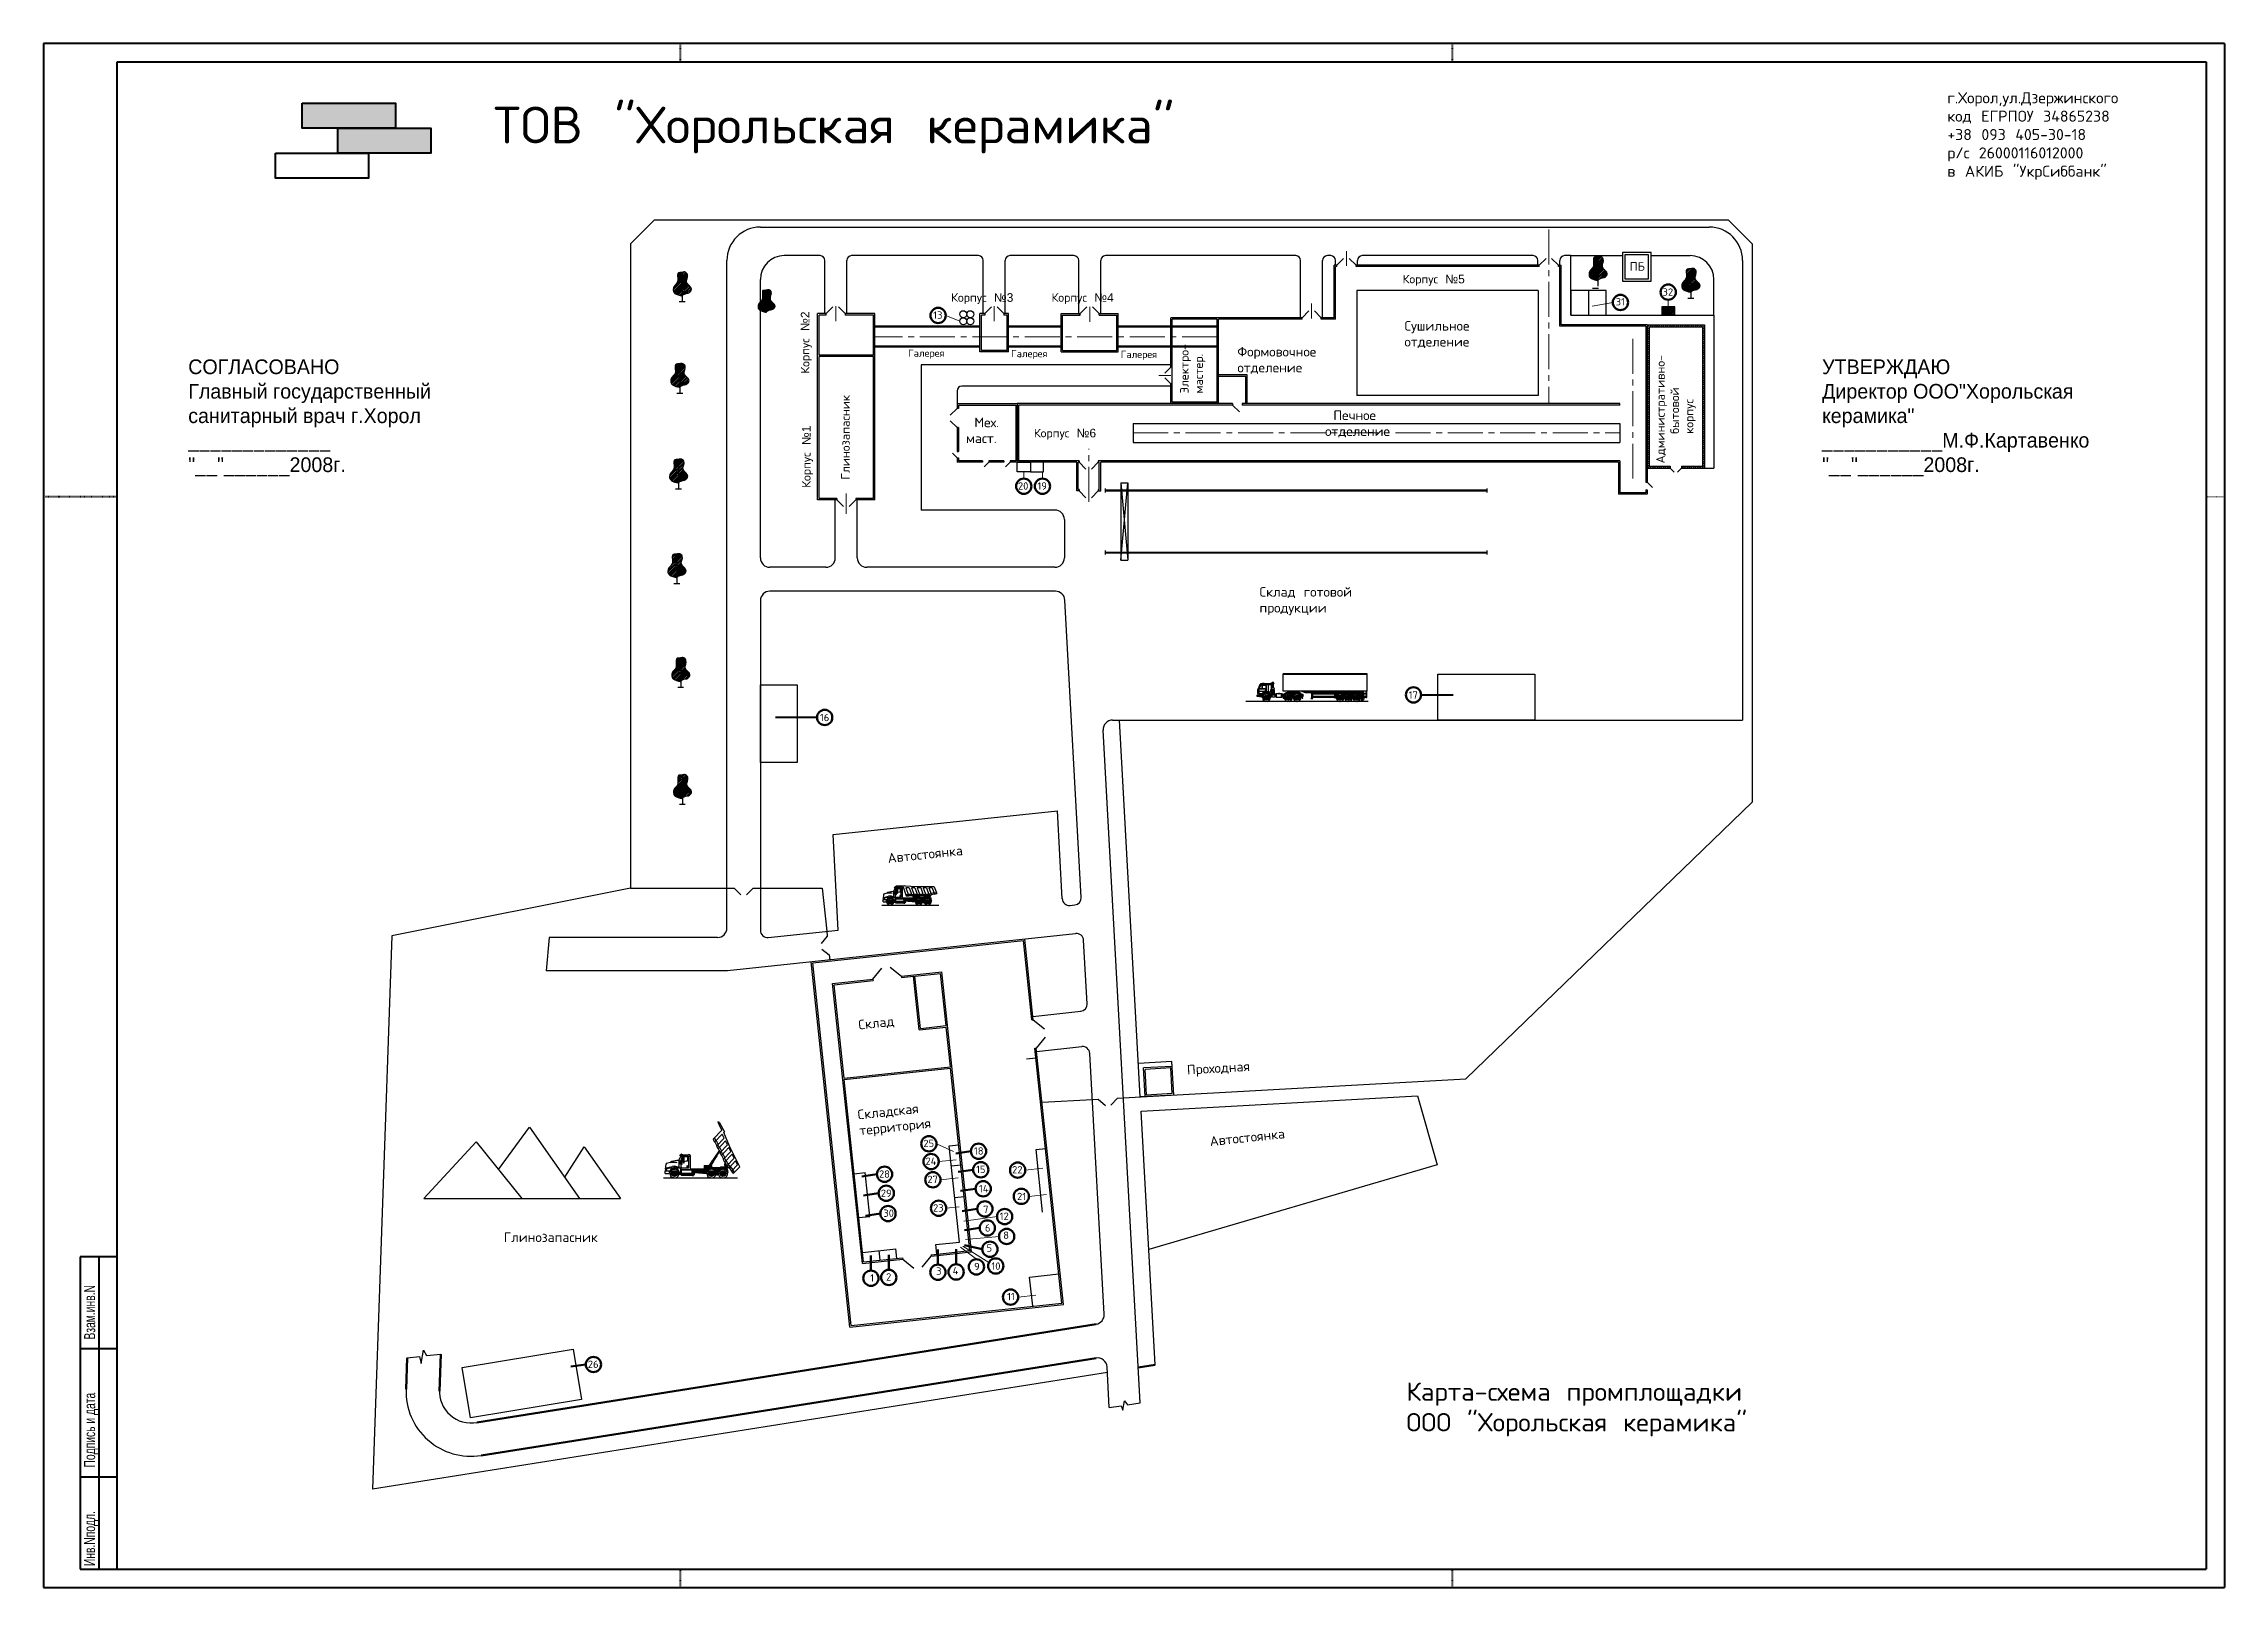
# Model space of a CAD drawing. Header units: millimetres. Extents: x 2406 to 3000, y 1133 to 1553.
import ezdxf

# ---------------------------------------------------------------- set-up
doc = ezdxf.new("R2010")
doc.units = ezdxf.units.MM
doc.linetypes.add('ACAD_ISO03W100', pattern=[30, 12, -18])
doc.linetypes.add('CENTER2', pattern=[28.575, 19.05, -3.175, 3.175, -3.175])
for name, color, linetype in [('mI', 2, 'Continuous'), ('Проект.', 7, 'Continuous'), ('Таблица', 7, 'Continuous')]:
    doc.layers.add(name, color=color, linetype=linetype)
doc.layers.add('ОСЕВАЯ', color=1, linetype='CENTER2', lineweight=20)
doc.layers.add('Размеры', color=5, linetype='Continuous', lineweight=18)
doc.linetypes.add('FENCELINE2', pattern='A,6.35,-2.54,[132,ltypeshp.shx,S=2.54,R=0,X=-2.54,Y=0],-2.54,25.4', length=36.83)
pattern_1 = [(135, (968.353402, 2272.563068), (-0.004377874859, -0.004377874859), [])]
pattern_2 = [(45, (4734.9432315, 2223.4419105), (0.004377874859, -0.004377874859), [])]
pattern_3 = [(45, (-23.3041, 0), (-0.224506403, 0.224506403), [])]

msp = doc.modelspace()

# ---------------------------------------------------------------- texts
at = {"lineweight": 30}
for s, p in [('СОГЛАСОВАНО', (2444.94, 1463.43)), ('УТВЕРЖДАЮ', (2889.98, 1463.43))]:
    msp.add_text(s, height=4, dxfattribs=at).set_placement(p)
at = {"lineweight": 20}
for s, p in [('Главный государственный', (2444.94, 1456.76)), ('Директор ООО"Хорольская ', (2889.98, 1456.76)), ('санитарный врач г.Хорол', (2444.94, 1450.1)), ('керамика"', (2889.98, 1450.1)), ('___________М.Ф.Картавенко', (2889.98, 1443.43)), ('_____________', (2444.94, 1443.43)), ('"__"______2008г.', (2444.94, 1436.76)), ('"__"______2008г.', (2889.98, 1436.76))]:
    msp.add_text(s, height=4, dxfattribs=at).set_placement(p)
at = {"insert": (2924.09, 1540.19), "char_height": 3, "width": 56.4861, "attachment_point": 1}
msp.add_mtext('{\\Ftxt.shx|c204;г.Хорол,ул.Дзержинского\\Pкод ЕГРПОУ 34865238\\P+38 093 405-30-18\\Pр/с 26000116012000\\Pв АКИБ "УкрСиббанк"}', dxfattribs=at)
at = {"lineweight": 100, "insert": (2528.09, 1536.29), "char_height": 10, "width": 316.8851, "attachment_point": 1}
msp.add_mtext('{\\Ftxt.shx|c204;ТОВ "Хорольская керамика"}', dxfattribs=at)
at = {"lineweight": 40, "attachment_point": 1}
for s, insert, char_height, width in [('{\\Ftxt.shx|c204;ПБ}', (2837.56, 1493.92), 2.34, 66.482), ('{\\Ftxt.shx|c204;Корпус \\fArial|b0|i0|c204|p32;№3}', (2652.73, 1485.47), 2.34, 38.7569), ('{\\Ftxt.shx|c204;Корпус \\fArial|b0|i0|c204|p32;№4}', (2680.07, 1485.47), 2.34, 38.7569), ('{\\Ftxt.shx|c204;Корпус \\fArial|b0|i0|c204|p32;№5}', (2775.69, 1490.49), 2.34, 38.7569), ('{\\Ftxt.shx|c204;Сушильное\\Pотделение}', (2776.21, 1477.88), 2.6, 56.0147), ('{\\Ftxt.shx|c204;Галерея}', (2641.02, 1470.12), 1.95, 38.7569), ('{\\Ftxt.shx|c204;Галерея}', (2669.08, 1469.99), 1.95, 38.7569), ('{\\Ftxt.shx|c204;Галерея}', (2698.94, 1469.79), 1.95, 38.7569), ('{\\Ftxt.shx|c204;Формовочное\\Pотделение}', (2730.7, 1470.83), 2.6, 56.0147), ('{\\Ftxt.shx|c204; Мех.\\Pмаст.}', (2656.82, 1451.57), 2.6, 56.0147), ('{\\Ftxt.shx|c204; Печное\\Pотделение}', (2754.6, 1453.51), 2.6, 56.0147), ('{\\Ftxt.shx|c204;Корпус \\fArial|b0|i0|c204|p32;№6}', (2675.26, 1448.54), 2.34, 38.7569), ('{\\Ftxt.shx|c204;Склад готовой\\Pпродукции}', (2736.73, 1405.41), 2.6, 56.0147), ('{\\Ftxt.shx|c204;Глинозапасник}', (2530.89, 1229.63), 2.6, 56.0147)]:
    msp.add_mtext(s, dxfattribs=dict(at, insert=insert, char_height=char_height, width=width))
for s, insert, char_height, width, rotation in [('{\\Ftxt.shx|c204;Корпус \\fArial|b0|i0|c204|p32;№\\fArial|b0|i0|c0|p32;2}', (2611.8, 1463.53), 2.34, 38.7569, 90), ('{\\Ftxt.shx|c204;Электро-\\Pмастер.}', (2715.08, 1458.17), 2.34, 66.482, 90), ('{\\Ftxt.shx|c204;Административно-\\P    бытовой\\P    корпус}', (2844.77, 1439.1), 2.34, 66.482, 90), ('{\\Ftxt.shx|c204;Глинозапасник}', (2622.78, 1434.68), 2.34, 38.7569, 90), ('{\\Ftxt.shx|c204;Корпус \\fArial|b0|i0|c204|p32;№\\fArial|b0|i0|c0|p32;1}', (2612.13, 1432.45), 2.34, 38.7569, 90), ('{\\Ftxt.shx|c204;Автостоянка}', (2635.3, 1332.85), 2.6, 56.0147, 6.07), ('{\\Ftxt.shx|c204;Склад}', (2627.33, 1287.47), 2.6, 56.0147, 6.07), ('{\\Ftxt.shx|c204;Складская\\Pтерритория}', (2627.13, 1262.99), 2.6, 56.0147, 6.07)]:
    msp.add_mtext(s, dxfattribs=dict(at, insert=insert, char_height=char_height, width=width, rotation=rotation))
at = {"lineweight": 30, "char_height": 2.6, "width": 56.0147, "attachment_point": 1}
for s, insert, rotation in [('{\\Ftxt.shx|c204;Проходная}', (2716.88, 1275.22), 3.41319), ('{\\Ftxt.shx|c204;Автостоянка}', (2723.03, 1255.73), 6.07)]:
    msp.add_mtext(s, dxfattribs=dict(at, insert=insert, rotation=rotation))
at = {"lineweight": 50, "insert": (2776.72, 1188.77), "char_height": 5, "width": 699.9846, "attachment_point": 1}
msp.add_mtext('{\\Ftxt.shx|c204;Карта-схема промплощадки \\PООО "Хорольская керамика"}', dxfattribs=at)
at = {"layer": 'Размеры', "lineweight": 40, "char_height": 2, "width": 8.4064}
for s, insert, attachment_point in [('{\\Ftxt.shx|c204;32}', (2846.51, 1484.78), 7), ('{\\Ftxt.shx|c204;13}', (2647.86, 1480.5), 1), ('{\\Ftxt.shx|c204;31}', (2833.74, 1484.14), 1), ('{\\Ftxt.shx|c204;20}', (2670.93, 1433.96), 1), ('{\\Ftxt.shx|c204;19}', (2676.26, 1433.96), 1), ('{\\Ftxt.shx|c204;17}', (2777.35, 1377.02), 1), ('{\\Ftxt.shx|c204;16}', (2617.01, 1370.89), 1), ('{\\Ftxt.shx|c204;25}', (2645.16, 1254.89), 1), ('{\\Ftxt.shx|c204;24}', (2645.75, 1250.04), 1), ('{\\Ftxt.shx|c204;18}', (2658.95, 1252.83), 1), ('{\\Ftxt.shx|c204;15}', (2659.54, 1247.82), 1), ('{\\Ftxt.shx|c204;22}', (2669.33, 1247.7), 1), ('{\\Ftxt.shx|c204;28}', (2633.08, 1246.54), 1), ('{\\Ftxt.shx|c204;27}', (2646.25, 1245.08), 1), ('{\\Ftxt.shx|c204;14}', (2660.33, 1242.58), 1), ('{\\Ftxt.shx|c204;29}', (2633.58, 1241.32), 1), ('{\\Ftxt.shx|c204;30}', (2634.27, 1235.88), 1), ('{\\Ftxt.shx|c204;23}', (2647.8, 1237.32), 1), ('{\\Ftxt.shx|c204;7}', (2661.47, 1236.95), 1), ('{\\Ftxt.shx|c204;21}', (2670.69, 1240.44), 1), ('{\\Ftxt.shx|c204;6}', (2661.95, 1231.86), 1), ('{\\Ftxt.shx|c204;12}', (2665.97, 1235.05), 1), ('{\\Ftxt.shx|c204;8}', (2666.93, 1229.87), 1), ('{\\Ftxt.shx|c204;5}', (2662.38, 1226.4), 1), ('{\\Ftxt.shx|c204;1}', (2630.69, 1218.25), 1), ('{\\Ftxt.shx|c204;2}', (2635.02, 1218.51), 1), ('{\\Ftxt.shx|c204;3}', (2648.66, 1220.1), 1), ('{\\Ftxt.shx|c204;4}', (2653.17, 1220.2), 1), ('{\\Ftxt.shx|c204;9}', (2658.99, 1221.36), 1), ('{\\Ftxt.shx|c204;10}', (2663.71, 1221.47), 1), ('{\\Ftxt.shx|c204;11}', (2668, 1213.18), 1), ('{\\Ftxt.shx|c204;26}', (2553.78, 1194.73), 1)]:
    msp.add_mtext(s, dxfattribs=dict(at, insert=insert, attachment_point=attachment_point))
at = {"layer": 'Таблица', "width": 0.7}
for s, p in [('Взам.инв.N', (2419.59, 1200.46)), ('Подпись и дата', (2419.59, 1165.61)), ('Инв.Nподл.', (2419.57, 1138.74))]:
    msp.add_text(s, height=3, rotation=90, dxfattribs=at).set_placement(p)

# ---------------------------------------------------------------- hatches: boundary and pattern name
for color, points in [(1, [(2501.36, 1537.2), (2476, 1537.2), (2476, 1530.39), (2501.36, 1530.39)]), (3, [(2511.01, 1530.39), (2485.66, 1530.39), (2485.66, 1523.58), (2494.07, 1523.58), (2511.01, 1523.58)])]:
    msp.add_hatch(color=color).paths.add_polyline_path(points)
h = msp.add_hatch()
h.set_pattern_fill('ANSI31', color=3, scale=0.1, style=0)
h.set_pattern_definition(pattern_3)
edge = h.paths.add_edge_path()
edge.add_spline(control_points=[(2579.47, 1484.7), (2579.47, 1484.7), (2577.55, 1485.1), (2576.94, 1486.06), (2577.16, 1487.48), (2578.34, 1488.26), (2578.29, 1489.6), (2578.11, 1491.25), (2579.32, 1491.01), (2580.15, 1491.47), (2581.52, 1490.31), (2579.78, 1488.2), (2582.6, 1487.03), (2581.25, 1485.24), (2580.54, 1485.59), (2579.55, 1484.93), (2579.47, 1484.7)], knot_values=[0.003656, 0.003656, 0.003656, 0.003656, 1.559135, 2.986226, 4.038277, 5.432303, 6.702568, 8.139905, 8.890155, 9.755833, 10.819671, 12.998427, 15.295597, 16.340244, 18.062408, 18.342375, 18.342375, 18.342375, 18.342375], degree=3, periodic=0)
edge.add_line((2579.47, 1484.7), (2579.47, 1491.15))
h = msp.add_hatch()
h.set_pattern_fill('ANSI31', color=3, scale=0.1, style=0)
h.set_pattern_definition([(45, (-22.4458, 3.08737), (-0.224506403, 0.224506403), [])])
edge = h.paths.add_edge_path()
edge.add_spline(control_points=[(2828.91, 1488.9), (2828.91, 1488.9), (2827, 1489.3), (2826.38, 1490.26), (2826.6, 1491.69), (2827.78, 1492.46), (2827.73, 1493.8), (2827.55, 1495.45), (2828.76, 1495.21), (2829.59, 1495.67), (2830.96, 1494.51), (2829.22, 1492.4), (2832.04, 1491.23), (2830.69, 1489.44), (2829.98, 1489.79), (2828.99, 1489.13), (2828.91, 1488.9)], knot_values=[0.003656, 0.003656, 0.003656, 0.003656, 1.559135, 2.986226, 4.038277, 5.432303, 6.702568, 8.139905, 8.890155, 9.755833, 10.819671, 12.998427, 15.295597, 16.340244, 18.062408, 18.342375, 18.342375, 18.342375, 18.342375], degree=3, periodic=0)
edge.add_line((2828.91, 1488.9), (2828.91, 1495.35))
h = msp.add_hatch()
h.set_pattern_fill('ANSI31', color=3, scale=0.1, style=0)
h.set_pattern_definition(pattern_3)
edge = h.paths.add_edge_path()
edge.add_spline(control_points=[(2854.2, 1485.69), (2854.2, 1485.69), (2852.28, 1486.09), (2851.66, 1487.04), (2851.89, 1488.47), (2853.07, 1489.24), (2853.02, 1490.58), (2852.84, 1492.23), (2854.05, 1491.99), (2854.88, 1492.45), (2856.25, 1491.29), (2854.51, 1489.18), (2857.32, 1488.01), (2855.97, 1486.22), (2855.27, 1486.57), (2854.28, 1485.91), (2854.2, 1485.69)], knot_values=[0.003656, 0.003656, 0.003656, 0.003656, 1.559135, 2.986226, 4.038277, 5.432303, 6.702568, 8.139905, 8.890155, 9.755833, 10.819671, 12.998427, 15.295597, 16.340244, 18.062408, 18.342375, 18.342375, 18.342375, 18.342375], degree=3, periodic=0)
edge.add_line((2854.2, 1485.69), (2854.2, 1492.13))
h = msp.add_hatch(color=256)
edge = h.paths.add_edge_path()
edge.add_spline(control_points=[(2602.42, 1480.06), (2602.42, 1480.06), (2600.5, 1480.46), (2599.89, 1481.42), (2600.11, 1482.84), (2601.29, 1483.62), (2601.24, 1484.96), (2601.06, 1486.61), (2602.27, 1486.37), (2603.1, 1486.83), (2604.47, 1485.66), (2602.73, 1483.56), (2605.54, 1482.39), (2604.2, 1480.6), (2603.49, 1480.95), (2602.5, 1480.28), (2602.42, 1480.06)], knot_values=[0.003656, 0.003656, 0.003656, 0.003656, 1.559135, 2.986226, 4.038277, 5.432303, 6.702568, 8.139905, 8.890155, 9.755833, 10.819671, 12.998427, 15.295597, 16.340244, 18.062408, 18.342375, 18.342375, 18.342375, 18.342375], degree=3, periodic=0)
edge.add_line((2602.42, 1480.06), (2602.42, 1486.5))
h = msp.add_hatch(color=256)
edge = h.paths.add_edge_path(flags=17)
edge.add_spline(control_points=[(2602.42, 1480.06), (2602.42, 1480.06), (2600.5, 1480.46), (2599.89, 1481.42), (2600.11, 1482.84), (2601.29, 1483.62), (2601.24, 1484.96), (2601.06, 1486.61), (2602.27, 1486.37), (2603.1, 1486.83), (2604.47, 1485.66), (2602.73, 1483.56), (2605.54, 1482.39), (2604.2, 1480.6), (2603.49, 1480.95), (2602.5, 1480.28), (2602.42, 1480.06)], knot_values=[0.003656, 0.003656, 0.003656, 0.003656, 1.559135, 2.986226, 4.038277, 5.432303, 6.702568, 8.139905, 8.890155, 9.755833, 10.819671, 12.998427, 15.295597, 16.340244, 18.062408, 18.342375, 18.342375, 18.342375, 18.342375], degree=3, periodic=0)
edge.add_line((2602.42, 1480.06), (2602.42, 1486.51))
edge = h.paths.add_edge_path()
edge.add_spline(control_points=[(2602.42, 1480.06), (2602.42, 1480.06), (2600.5, 1480.46), (2599.89, 1481.42), (2600.11, 1482.84), (2601.29, 1483.62), (2601.24, 1484.96), (2601.06, 1486.61), (2602.27, 1486.37), (2603.1, 1486.83), (2604.47, 1485.66), (2602.73, 1483.56), (2605.54, 1482.39), (2604.2, 1480.6), (2603.49, 1480.95), (2602.5, 1480.28), (2602.42, 1480.06)], knot_values=[0.003656, 0.003656, 0.003656, 0.003656, 1.559135, 2.986226, 4.038277, 5.432303, 6.702568, 8.139905, 8.890155, 9.755833, 10.819671, 12.998427, 15.295597, 16.340244, 18.062408, 18.342375, 18.342375, 18.342375, 18.342375], degree=3, periodic=0)
edge.add_line((2602.42, 1480.06), (2602.42, 1480.06))
h = msp.add_hatch()
h.set_pattern_fill('ANSI31', color=256, scale=0.1, style=0)
h.set_pattern_definition([(45, (-22.4949, -6.74242), (-0.224506403, 0.224506403), [])])
h.paths.add_polyline_path([(2849.85, 1481.8), (2846.28, 1481.8), (2846.28, 1479.45), (2849.85, 1479.45)])
h = msp.add_hatch()
h.set_pattern_fill('ANSI31', color=256, scale=0.13, style=0)
h.set_pattern_definition([(45, (1.80598, -395.3665), (-0.291858324, 0.291858324), [])])
h.paths.add_polyline_path([(2842.84, 1476.33), (2857.4, 1476.33), (2857.4, 1438.37), (2851.68, 1438.37), (2851.68, 1437.85), (2857.92, 1437.85), (2857.92, 1476.85), (2842.32, 1476.85), (2842.32, 1437.85), (2848.56, 1437.85), (2848.56, 1438.37), (2842.84, 1438.37)])
h = msp.add_hatch()
h.set_pattern_fill('ANSI31', color=3, scale=0.1, style=0)
h.set_pattern_definition(pattern_3)
edge = h.paths.add_edge_path()
edge.add_spline(control_points=[(2578.82, 1459.8), (2578.82, 1459.8), (2576.9, 1460.2), (2576.28, 1461.15), (2576.51, 1462.58), (2577.68, 1463.35), (2577.63, 1464.69), (2577.45, 1466.34), (2578.67, 1466.1), (2579.49, 1466.56), (2580.87, 1465.4), (2579.12, 1463.29), (2581.94, 1462.12), (2580.59, 1460.33), (2579.88, 1460.69), (2578.89, 1460.02), (2578.82, 1459.8)], knot_values=[0.003656, 0.003656, 0.003656, 0.003656, 1.559135, 2.986226, 4.038277, 5.432303, 6.702568, 8.139905, 8.890155, 9.755833, 10.819671, 12.998427, 15.295597, 16.340244, 18.062408, 18.342375, 18.342375, 18.342375, 18.342375], degree=3, periodic=0)
edge.add_line((2578.82, 1459.8), (2578.82, 1466.24))
h = msp.add_hatch()
h.set_pattern_fill('ANSI31', color=3, scale=0.1, style=0)
h.set_pattern_definition(pattern_3)
edge = h.paths.add_edge_path()
edge.add_spline(control_points=[(2578.49, 1433.75), (2578.49, 1433.75), (2576.57, 1434.14), (2575.95, 1435.1), (2576.18, 1436.53), (2577.35, 1437.3), (2577.3, 1438.64), (2577.13, 1440.29), (2578.34, 1440.05), (2579.17, 1440.51), (2580.54, 1439.35), (2578.8, 1437.24), (2581.61, 1436.07), (2580.26, 1434.28), (2579.55, 1434.63), (2578.56, 1433.97), (2578.49, 1433.75)], knot_values=[0.003656, 0.003656, 0.003656, 0.003656, 1.559135, 2.986226, 4.038277, 5.432303, 6.702568, 8.139905, 8.890155, 9.755833, 10.819671, 12.998427, 15.295597, 16.340244, 18.062408, 18.342375, 18.342375, 18.342375, 18.342375], degree=3, periodic=0)
edge.add_line((2578.49, 1433.75), (2578.49, 1440.19))
h = msp.add_hatch()
h.set_pattern_fill('ANSI31', color=3, scale=0.1, style=0)
h.set_pattern_definition(pattern_3)
edge = h.paths.add_edge_path()
edge.add_spline(control_points=[(2578.03, 1407.97), (2578.03, 1407.97), (2576.12, 1408.37), (2575.5, 1409.32), (2575.72, 1410.75), (2576.9, 1411.52), (2576.85, 1412.86), (2576.67, 1414.51), (2577.88, 1414.27), (2578.71, 1414.73), (2580.09, 1413.57), (2578.34, 1411.46), (2581.16, 1410.29), (2579.81, 1408.5), (2579.1, 1408.86), (2578.11, 1408.19), (2578.03, 1407.97)], knot_values=[0.003656, 0.003656, 0.003656, 0.003656, 1.559135, 2.986226, 4.038277, 5.432303, 6.702568, 8.139905, 8.890155, 9.755833, 10.819671, 12.998427, 15.295597, 16.340244, 18.062408, 18.342375, 18.342375, 18.342375, 18.342375], degree=3, periodic=0)
edge.add_line((2578.03, 1407.97), (2578.03, 1414.41))
h = msp.add_hatch()
h.set_pattern_fill('ANSI31', color=3, scale=0.1, style=0)
h.set_pattern_definition(pattern_3)
edge = h.paths.add_edge_path()
edge.add_spline(control_points=[(2579.07, 1379.67), (2579.07, 1379.67), (2577.15, 1380.07), (2576.53, 1381.02), (2576.76, 1382.45), (2577.93, 1383.22), (2577.88, 1384.56), (2577.7, 1386.22), (2578.92, 1385.97), (2579.74, 1386.43), (2581.12, 1385.27), (2579.38, 1383.16), (2582.19, 1381.99), (2580.84, 1380.2), (2580.13, 1380.56), (2579.14, 1379.89), (2579.07, 1379.67)], knot_values=[0.003656, 0.003656, 0.003656, 0.003656, 1.559135, 2.986226, 4.038277, 5.432303, 6.702568, 8.139905, 8.890155, 9.755833, 10.819671, 12.998427, 15.295597, 16.340244, 18.062408, 18.342375, 18.342375, 18.342375, 18.342375], degree=3, periodic=0)
edge.add_line((2579.07, 1379.67), (2579.07, 1386.11))
h = msp.add_hatch()
h.set_pattern_fill('ANSI31', color=3, scale=0.1, style=0)
h.set_pattern_definition(pattern_3)
edge = h.paths.add_edge_path()
edge.add_spline(control_points=[(2579.53, 1347.8), (2579.53, 1347.8), (2577.61, 1348.2), (2576.99, 1349.15), (2577.22, 1350.58), (2578.39, 1351.35), (2578.34, 1352.69), (2578.17, 1354.35), (2579.38, 1354.1), (2580.21, 1354.57), (2581.58, 1353.4), (2579.84, 1351.29), (2582.65, 1350.12), (2581.3, 1348.33), (2580.6, 1348.69), (2579.61, 1348.02), (2579.53, 1347.8)], knot_values=[0.003656, 0.003656, 0.003656, 0.003656, 1.559135, 2.986226, 4.038277, 5.432303, 6.702568, 8.139905, 8.890155, 9.755833, 10.819671, 12.998427, 15.295597, 16.340244, 18.062408, 18.342375, 18.342375, 18.342375, 18.342375], degree=3, periodic=0)
edge.add_line((2579.53, 1347.8), (2579.53, 1354.24))
at = {"layer": 'mI', "ltscale": 0.2}
h = msp.add_hatch(dxfattribs=at)
h.set_pattern_fill('ANSI31', scale=0.00195, angle=90, style=0)
h.set_pattern_definition(pattern_1)
edge = h.paths.add_edge_path()
edge.add_spline(control_points=[(2737.32, 1375.68), (2737.35, 1375.81), (2737.37, 1375.94), (2737.41, 1376.07)], knot_values=[11.032004, 11.032004, 11.032004, 11.032004, 13.05532, 13.05532, 13.05532, 13.05532], degree=3, periodic=0)
edge.add_line((2737.41, 1376.07), (2736.82, 1376.07))
edge.add_line((2736.82, 1376.07), (2736.68, 1376.02))
edge.add_line((2736.68, 1376.02), (2736.72, 1375.74))
edge.add_line((2736.72, 1375.74), (2737.32, 1375.68))
h.paths.add_polyline_path([(2736.65, 1375.68), (2736.51, 1375.97), (2736.5, 1376.04), (2736.26, 1375.84), (2736.26, 1375.68)])
edge = h.paths.add_edge_path()
edge.add_line((2739.66, 1375.22), (2740.17, 1375.6))
edge.add_line((2740.17, 1375.6), (2740.09, 1375.69))
edge.add_line((2740.09, 1375.69), (2740.09, 1376.15))
edge.add_line((2740.09, 1376.15), (2739.82, 1376.15))
edge.add_line((2739.82, 1376.15), (2739.82, 1376.15))
edge.add_spline(control_points=[(2739.82, 1376.15), (2739.83, 1376.1), (2739.91, 1375.89), (2739.94, 1375.67), (2739.96, 1375.51)], knot_values=[4.120052, 4.120052, 4.120052, 4.120052, 4.912514, 7.497328, 7.497328, 7.497328, 7.497328], degree=3, periodic=0)
edge.add_line((2739.96, 1375.51), (2739.9, 1375.49))
edge.add_arc((2739.89, 1375.53), 0.0345, 195.77482, 279.45537, ccw=False)
edge.add_spline(control_points=[(2739.86, 1375.52), (2739.8, 1375.71), (2739.69, 1376.09), (2739.46, 1376.41), (2739.35, 1376.58)], knot_values=[0.042316, 0.042316, 0.042316, 0.042316, 1.718504, 3.476553, 3.476553, 3.476553, 3.476553], degree=3, periodic=0)
edge.add_arc((2739.32, 1376.56), 0.0345, 35.27056, 81.4757)
edge.add_line((2739.32, 1376.6), (2739.27, 1376.6))
edge.add_arc((2739.28, 1376.64), 0.0345, 136.34995, 261.4757, ccw=False)
edge.add_line((2739.25, 1376.66), (2739.2, 1376.61))
edge.add_line((2739.2, 1376.61), (2739.01, 1376.64))
edge.add_spline(control_points=[(2739.01, 1376.64), (2738.83, 1376.64), (2738.55, 1376.65), (2738.12, 1376.56), (2737.73, 1376.37), (2737.53, 1376.02), (2737.47, 1375.8), (2737.46, 1375.74)], knot_values=[0, 0, 0, 0, 1.528294, 2.455129, 3.75784, 5.214343, 5.733446, 5.733446, 5.733446, 5.733446], degree=3, periodic=0)
edge.add_line((2737.46, 1375.74), (2737.62, 1375.63))
edge.add_arc((2738.61, 1375.31), 1.05, -4.91762, 162.19225, ccw=False)
h.paths.add_polyline_path([(2741.03, 1375.68), (2740.96, 1375.62), (2741.16, 1375.62), (2741.16, 1376.15), (2741.03, 1376.15)])
h = msp.add_hatch(dxfattribs=at)
h.set_pattern_fill('ANSI31', scale=0.00195, angle=90, style=0)
h.set_pattern_definition(pattern_1)
h.paths.add_polyline_path([(2742.92, 1376.15), (2742.92, 1375.62), (2743.17, 1375.62, -0.100085), (2743.4, 1376.15)])
h.paths.add_polyline_path([(2743.36, 1375.62), (2743.59, 1375.62, -0.157266), (2743.97, 1376.15), (2743.63, 1376.15, 0.118404)])
h.paths.add_polyline_path([(2744.58, 1376.58, 0.218019), (2743.63, 1376.15), (2743.97, 1376.15, -0.61176), (2745.64, 1375.32), (2745.92, 1375.32, -0.934138), (2748, 1375.43), (2748.29, 1375.51), (2748.27, 1375.61, 0.348167), (2747.04, 1376.58)])
h.paths.add_polyline_path([(2746.98, 1376.76), (2746.98, 1376.88), (2746.4, 1376.88), (2746.4, 1377.09), (2745.08, 1377.09), (2745.08, 1376.88), (2744.73, 1376.88), (2744.73, 1376.76)])
h.paths.add_polyline_path([(2748.45, 1375.62), (2748.61, 1375.62), (2748.61, 1376.15), (2748.22, 1376.15, -0.100085)])
h = msp.add_hatch(dxfattribs=at)
h.set_pattern_fill('ANSI31', scale=0.00195, angle=90, style=0)
h.set_pattern_definition(pattern_2)
h.paths.add_polyline_path([(2748.18, 1377.09), (2750.65, 1377.09), (2750.77, 1376.75), (2749.14, 1376.75)])
h = msp.add_hatch(dxfattribs=at)
h.set_pattern_fill('ANSI31', scale=0.00195, angle=90, style=0)
h.set_pattern_definition(pattern_1)
h.paths.add_polyline_path([(2751.41, 1377.09), (2751.38, 1376.75), (2756.49, 1376.75), (2756.49, 1376.84), (2756.49, 1376.84), (2756.49, 1377.09)])
h = msp.add_hatch(dxfattribs=at)
h.set_pattern_fill('ANSI31', scale=0.00195, angle=90, style=0)
h.set_pattern_definition(pattern_1)
h.paths.add_polyline_path([(2757.26, 1375.55), (2757.32, 1375.54, -0.34975), (2758.91, 1376.8), (2762.43, 1376.8), (2762.43, 1377.09), (2757.26, 1377.09)])
h.paths.add_polyline_path([(2763.81, 1376.66), (2763.86, 1376.67, -0.015256), (2763.95, 1376.63), (2764, 1376.7), (2764.62, 1376.7), (2764.62, 1376.45), (2765.07, 1376.45), (2765.07, 1377.09), (2762.43, 1377.09), (2762.43, 1376.8), (2763.14, 1376.8, -0.107108)])
h = msp.add_hatch(dxfattribs=at)
h.set_pattern_fill('ANSI31', scale=0.00195, angle=90, style=0)
h.set_pattern_definition(pattern_1)
h.paths.add_polyline_path([(2758.76, 1376.66, 0.323645), (2757.44, 1375.5), (2757.67, 1375.44, -1.00445), (2759.74, 1375.18), (2759.92, 1375.18, -1.136487), (2761.99, 1375.18), (2762.16, 1375.18, -0.221713), (2762.43, 1376.02), (2762.43, 1376.66)])
h.paths.add_polyline_path([(2762.43, 1376.66), (2762.43, 1376.02, -0.635968), (2764.24, 1375.45, -0.132791), (2764.61, 1375.45, 0.332991), (2763.28, 1376.66)])
h = msp.add_hatch(dxfattribs=at)
h.set_pattern_fill('ANSI31', scale=0.00195, angle=90, style=0)
h.set_pattern_definition(pattern_2)
h.paths.add_polyline_path([(2764.68, 1376.22), (2765.07, 1376.22), (2765.07, 1375.87), (2765.02, 1375.88, -0.132), (2764.89, 1375.79), (2764.78, 1376.08)])
h.paths.add_polyline_path([(2764.98, 1375.68), (2765.08, 1375.68), (2765.08, 1375.64), (2765.08, 1375.62), (2764.98, 1375.62)])
at = {"layer": 'Проект.', "ltscale": 0.2}
h = msp.add_hatch(dxfattribs=at)
h.set_pattern_fill('ANSI31', color=256, scale=0.06191, style=0)
h.set_pattern_definition([(45, (2667.0639, 1161.305426), (-0.00547209167, 0.00547209167), [])])
h.paths.add_polyline_path([(2637.09, 1319.68), (2637.26, 1319.73, 0.917596), (2635.07, 1319.89), (2635.23, 1319.86, -0.944901)])
h.paths.add_polyline_path([(2640.38, 1320.13), (2642.83, 1320.13, -0.350472), (2643.91, 1320.99), (2643.92, 1320.99), (2643.92, 1321.36), (2643.67, 1321.36), (2643.64, 1321.43), (2642.73, 1321.43), (2642.76, 1321.36), (2642.41, 1321.36), (2642.41, 1320.74), (2639.52, 1320.74, -0.38914), (2639.35, 1320.59), (2637.65, 1320.59, 0.414214), (2637.48, 1320.43), (2637.48, 1319.69), (2637.64, 1319.69), (2637.64, 1319.63), (2639.82, 1319.63), (2639.82, 1319.69), (2639.9, 1319.69), (2639.9, 1319.36), (2640.15, 1319.36), (2640.15, 1319.56), (2640.38, 1319.56), (2640.38, 1319.93), (2642.97, 1319.73, -0.03521), (2642.98, 1319.86), (2640.38, 1320.06)])
h.paths.add_polyline_path([(2639.82, 1319.87, -0.414214), (2639.7, 1319.75), (2637.75, 1319.75, -0.414214), (2637.64, 1319.87), (2637.64, 1320.4, -0.414214), (2637.75, 1320.52), (2639.7, 1320.52, -0.414214), (2639.82, 1320.4)], flags=16)
h.paths.add_polyline_path([(2646.9, 1320.83), (2646.9, 1320.92, 0.652802), (2647.02, 1321.22), (2647.17, 1321.54), (2646.78, 1321.45), (2646.75, 1321.51), (2646.37, 1321.43), (2646.07, 1321.43), (2646.32, 1321.14), (2645.83, 1321.14), (2645.83, 1320.99), (2646.34, 1320.99, -0.134942)])
h.paths.add_polyline_path([(2647.19, 1320.13), (2647.29, 1320.13, 0.329566), (2646.34, 1320.83), (2643.91, 1320.83, 0.329566), (2642.95, 1320.13), (2643.06, 1320.13, -0.892223), (2644.82, 1319.51, 0.231812), (2645.42, 1319.51, -0.892223)])
h.paths.add_polyline_path([(2647.31, 1320.74), (2647.03, 1320.74, -0.098266), (2647.31, 1320.42)])
h = msp.add_hatch(dxfattribs=at)
h.set_pattern_fill('ANSI31', color=256, scale=0.080483, style=0)
h.set_pattern_definition([(45, (2617.54433, 1027.269336), (-0.00711371917, 0.00711371917), [])])
h.paths.add_polyline_path([(2575.95, 1245.88), (2576.16, 1245.84, -0.944901), (2578.58, 1245.61), (2578.8, 1245.67, 0.917596)])
h.paths.add_polyline_path([(2582.86, 1246.1), (2582.86, 1246.19), (2586.04, 1246.19, -0.350472), (2587.44, 1247.3), (2587.46, 1247.3), (2587.46, 1247.88), (2587.27, 1247.88), (2588.05, 1249.09), (2588.01, 1249.11), (2588.9, 1250.49), (2588.86, 1250.52), (2589.6, 1251.67, 0.140826), (2589.76, 1251.57), (2589.54, 1252.02, 0.131799), (2589.52, 1251.85), (2588.72, 1250.61), (2588.67, 1250.63), (2587.79, 1249.26), (2587.75, 1249.28), (2586.84, 1247.88), (2585.5, 1247.88), (2585.5, 1246.99), (2581.73, 1246.99, -0.38914), (2581.52, 1246.79), (2579.3, 1246.79, 0.414214), (2579.09, 1246.58), (2579.09, 1245.62), (2579.29, 1245.62), (2579.29, 1245.55), (2582.13, 1245.55), (2582.13, 1245.62), (2582.23, 1245.62), (2582.23, 1245.19), (2582.55, 1245.19), (2582.55, 1245.45), (2582.86, 1245.45), (2582.86, 1245.93), (2586.22, 1245.66, -0.03521), (2586.23, 1245.84)])
h.paths.add_polyline_path([(2582.13, 1245.85, -0.414214), (2581.97, 1245.69), (2579.44, 1245.69, -0.414214), (2579.29, 1245.85), (2579.29, 1246.55, -0.414214), (2579.44, 1246.7), (2581.97, 1246.7, -0.414214), (2582.13, 1246.55)], flags=16)
h.paths.add_polyline_path([(2591.7, 1246.19), (2591.84, 1246.19, 0.329566), (2590.6, 1247.1), (2587.44, 1247.1, 0.329566), (2586.2, 1246.19), (2586.34, 1246.19, -0.892223), (2588.63, 1245.39, 0.231812), (2589.41, 1245.39, -0.892223)])
h.paths.add_polyline_path([(2591.5, 1246.99, -0.098266), (2591.86, 1246.56), (2591.86, 1246.99)])
h.paths.add_polyline_path([(2591.54, 1247.37), (2592, 1247.37), (2591.67, 1247.78), (2591.73, 1247.85), (2591.41, 1248.24), (2591.23, 1248.6), (2591.04, 1248.15), (2591.28, 1247.67, 0.284934), (2591.1, 1247.5), (2589.94, 1247.5), (2589.94, 1247.3), (2590.6, 1247.3, -0.134942), (2591.34, 1247.1), (2591.34, 1247.21, 0.310174)])

# ---------------------------------------------------------------- linework, layer by layer
at = {"linetype": 'FENCELINE2', "lineweight": 30, "ltscale": 0.2}
for p, q in [((2571.92, 1505.45), (2565.42, 1498.95)), ((2571.92, 1505.45), (2864.42, 1505.45)), ((2864.42, 1505.45), (2870.92, 1498.95)), ((2565.42, 1498.95), (2565.42, 1323.45)), ((2870.92, 1498.95), (2870.92, 1346.85)), ((2792.92, 1271.45), (2870.92, 1346.85)), ((2565.42, 1323.45), (2500.42, 1310.45)), ((2565.42, 1323.45), (2591.68, 1323.45)), ((2600.78, 1323.45), (2617.6, 1323.45)), ((2617.6, 1323.45), (2618.86, 1311.67)), ((2500.42, 1310.45), (2495.15, 1159.74)), ((2699.64, 1266.32), (2792.92, 1271.45)), ((2677.5, 1265.1), (2691.2, 1265.85)), ((2695.29, 1191.48), (2495.15, 1159.74))]:
    msp.add_line(p, q, dxfattribs=at)
for p, q in [((2600.78, 1503.5), (2859.22, 1503.5)), ((2591.68, 1312.57), (2591.68, 1494.4)), ((2617.03, 1495.7), (2607.28, 1495.7)), ((2618.33, 1479.9), (2618.33, 1494.4)), ((2624.31, 1479.9), (2624.31, 1494.4)), ((2660.19, 1495.7), (2625.61, 1495.7)), ((2661.49, 1479.9), (2661.49, 1494.4)), ((2667.47, 1479.9), (2667.47, 1494.4)), ((2686.19, 1495.7), (2668.77, 1495.7)), ((2687.49, 1479.9), (2687.49, 1494.4)), ((2693.47, 1479.9), (2693.47, 1494.4)), ((2746.64, 1495.7), (2694.77, 1495.7)), ((2747.94, 1478.8), (2747.94, 1494.4)), ((2753.92, 1478.8), (2753.92, 1494.4)), ((2756.13, 1495.7), (2755.22, 1495.7)), ((2757.82, 1493.1), (2757.04, 1493.1)), ((2757.04, 1478.8), (2757.04, 1493.1)), ((2757.43, 1493.1), (2757.43, 1494.4)), ((2757.82, 1492.71), (2757.43, 1492.71)), ((2757.43, 1478.41), (2757.43, 1492.71)), ((2757.82, 1493.1), (2759.65, 1494.93)), ((2757.82, 1492.71), (2757.82, 1493.1)), ((2761.18, 1494.93), (2763.02, 1493.1)), ((2812.94, 1493.1), (2763.02, 1493.1)), ((2763.02, 1492.71), (2763.02, 1493.1)), ((2812.94, 1492.71), (2763.02, 1492.71)), ((2763.41, 1493.1), (2763.41, 1494.4)), ((2811.25, 1495.7), (2764.71, 1495.7)), ((2812.55, 1493.1), (2812.55, 1494.4)), ((2812.94, 1493.1), (2814.77, 1494.93)), ((2812.94, 1492.71), (2812.94, 1493.1)), ((2816.3, 1494.93), (2818.14, 1493.1)), ((2818.14, 1492.71), (2818.14, 1493.1)), ((2818.14, 1493.1), (2818.92, 1493.1)), ((2818.53, 1492.71), (2818.14, 1492.71)), ((2818.53, 1493.1), (2818.53, 1494.4)), ((2818.53, 1476.46), (2818.53, 1492.71)), ((2818.92, 1476.85), (2818.92, 1493.1)), ((2821.52, 1495.7), (2819.83, 1495.7)), ((2821.52, 1479.45), (2821.52, 1495.7)), ((2821.52, 1495.7), (2835.57, 1495.7)), ((2843.37, 1495.7), (2854.02, 1495.7)), ((2868.32, 1494.4), (2868.32, 1369.21)), ((2600.78, 1413.41), (2600.78, 1489.2)), ((2763.28, 1486.21), (2763.28, 1457.61)), ((2812.68, 1486.21), (2763.28, 1486.21)), ((2812.68, 1486.21), (2812.68, 1457.61)), ((2826.35, 1486.19), (2826.35, 1479.45)), ((2860.52, 1479.45), (2860.52, 1489.2)), ((2616.38, 1429.2), (2616.38, 1479.9)), ((2618.72, 1479.9), (2616.38, 1479.9)), ((2618.72, 1479.51), (2616.77, 1479.51)), ((2616.77, 1468.59), (2616.77, 1479.51)), ((2618.72, 1479.9), (2620.55, 1481.74)), ((2618.72, 1479.51), (2618.72, 1479.9)), ((2622.08, 1481.74), (2623.92, 1479.9)), ((2631.98, 1479.9), (2623.92, 1479.9)), ((2623.92, 1479.9), (2623.92, 1479.51)), ((2631.59, 1479.51), (2623.92, 1479.51)), ((2631.59, 1468.59), (2631.59, 1479.51)), ((2631.98, 1429.2), (2631.98, 1479.9)), ((2660.58, 1469.5), (2660.58, 1479.9)), ((2661.88, 1479.9), (2660.58, 1479.9)), ((2660.97, 1469.89), (2660.97, 1479.51)), ((2661.88, 1479.51), (2660.97, 1479.51)), ((2661.88, 1479.9), (2663.71, 1481.74)), ((2661.88, 1479.9), (2661.88, 1479.51)), ((2665.24, 1481.74), (2667.08, 1479.9)), ((2668.38, 1479.9), (2667.08, 1479.9)), ((2667.08, 1479.9), (2667.08, 1479.51)), ((2667.99, 1479.51), (2667.08, 1479.51)), ((2667.99, 1469.89), (2667.99, 1479.51)), ((2668.38, 1469.5), (2668.38, 1479.9)), ((2682.68, 1469.5), (2682.68, 1479.9)), ((2682.68, 1479.9), (2687.88, 1479.9)), ((2683.07, 1469.89), (2683.07, 1479.51)), ((2683.07, 1479.51), (2687.88, 1479.51)), ((2687.88, 1479.51), (2687.49, 1479.51)), ((2687.88, 1479.9), (2689.71, 1481.74)), ((2687.88, 1479.51), (2687.88, 1479.9)), ((2691.24, 1481.74), (2693.08, 1479.9)), ((2693.08, 1479.51), (2693.08, 1479.9)), ((2693.08, 1479.9), (2698.28, 1479.9)), ((2693.08, 1479.51), (2697.89, 1479.51)), ((2697.89, 1469.89), (2697.89, 1479.51)), ((2698.28, 1469.5), (2698.28, 1479.9)), ((2748.33, 1478.8), (2750.16, 1480.63)), ((2751.69, 1480.63), (2753.53, 1478.8)), ((2821.52, 1479.45), (2860.52, 1479.45)), ((2860.52, 1479.45), (2860.52, 1437.85)), ((2660.58, 1476.46), (2631.98, 1476.46)), ((2660.58, 1476.2), (2631.98, 1476.2)), ((2682.68, 1476.46), (2668.38, 1476.46)), ((2682.68, 1476.2), (2668.38, 1476.2)), ((2725.19, 1476.46), (2698.28, 1476.46)), ((2725.19, 1476.2), (2698.28, 1476.2)), ((2748.33, 1478.8), (2712.58, 1478.8)), ((2712.58, 1476.46), (2712.58, 1478.8)), ((2712.58, 1471), (2712.58, 1476.2)), ((2725.19, 1478.41), (2712.97, 1478.41)), ((2712.97, 1476.46), (2712.97, 1478.41)), ((2712.97, 1471), (2712.97, 1476.2)), ((2725.19, 1455.79), (2725.19, 1478.41)), ((2748.33, 1478.41), (2725.58, 1478.41)), ((2725.58, 1455.4), (2725.58, 1478.41)), ((2748.33, 1478.41), (2748.33, 1478.8)), ((2757.04, 1478.8), (2753.53, 1478.8)), ((2753.53, 1478.41), (2753.53, 1478.8)), ((2757.43, 1478.41), (2753.53, 1478.41)), ((2841.93, 1476.46), (2818.53, 1476.46)), ((2842.32, 1476.85), (2818.92, 1476.85)), ((2841.93, 1476.46), (2841.93, 1434.01)), ((2842.32, 1476.85), (2857.92, 1476.85)), ((2842.32, 1476.85), (2842.32, 1437.85)), ((2842.32, 1473.86), (2842.32, 1434.01)), ((2842.84, 1476.33), (2842.84, 1438.37)), ((2842.84, 1476.33), (2857.4, 1476.33)), ((2857.4, 1476.33), (2857.4, 1438.37)), ((2857.92, 1476.85), (2857.92, 1437.85)), ((2631.59, 1468.59), (2616.77, 1468.59)), ((2616.77, 1429.59), (2616.77, 1468.2)), ((2631.59, 1468.2), (2616.77, 1468.2)), ((2631.59, 1429.59), (2631.59, 1468.2)), ((2660.58, 1471), (2631.98, 1471)), ((2660.58, 1470.74), (2631.98, 1470.74)), ((2668.38, 1469.5), (2660.58, 1469.5)), ((2667.99, 1469.89), (2660.97, 1469.89)), ((2682.68, 1471), (2668.38, 1471)), ((2682.68, 1470.74), (2668.38, 1470.74)), ((2682.68, 1469.5), (2698.28, 1469.5)), ((2683.07, 1469.89), (2697.89, 1469.89)), ((2725.19, 1471), (2698.28, 1471)), ((2725.19, 1470.74), (2698.28, 1470.74)), ((2712.58, 1465.34), (2712.58, 1470.74)), ((2712.97, 1455.79), (2712.97, 1470.74)), ((2712.58, 1465.99), (2644.59, 1465.99)), ((2644.59, 1465.99), (2644.59, 1426.41)), ((2710.97, 1463.73), (2712.58, 1465.34)), ((2712.58, 1460.79), (2710.97, 1462.4)), ((2712.97, 1465.34), (2712.58, 1465.34)), ((2733.38, 1463.2), (2725.58, 1463.2)), ((2732.99, 1462.81), (2725.58, 1462.81)), ((2732.99, 1455.4), (2732.99, 1462.81)), ((2733.38, 1455.4), (2733.38, 1463.2)), ((2654.34, 1458.84), (2654.34, 1454.09)), ((2654.34, 1455.4), (2670.72, 1455.4)), ((2712.58, 1460.14), (2655.64, 1460.14)), ((2670.72, 1455.4), (2670.72, 1439.41)), ((2729.42, 1455.4), (2670.72, 1455.4)), ((2712.58, 1455.4), (2712.58, 1460.79)), ((2712.97, 1460.79), (2712.58, 1460.79)), ((2725.58, 1455.4), (2712.58, 1455.4)), ((2725.19, 1455.79), (2712.97, 1455.79)), ((2729.42, 1455.4), (2729.42, 1455.01)), ((2834.91, 1455.4), (2732.02, 1455.4)), ((2732.02, 1455.4), (2732.02, 1455.01)), ((2812.68, 1457.61), (2763.28, 1457.61)), ((2834.91, 1455.01), (2834.91, 1455.4)), ((2652.5, 1452.25), (2654.34, 1454.09)), ((2654.34, 1448.89), (2652.5, 1450.72)), ((2654.73, 1454.09), (2654.34, 1454.09)), ((2654.73, 1455.01), (2654.73, 1454.09)), ((2654.73, 1455.01), (2670.33, 1455.01)), ((2670.33, 1455.01), (2670.33, 1439.8)), ((2671.11, 1455.01), (2671.11, 1439.8)), ((2729.42, 1455.01), (2671.11, 1455.01)), ((2702.31, 1450), (2834.91, 1450)), ((2702.31, 1450), (2702.31, 1444.8)), ((2729.42, 1455.01), (2731.26, 1453.17)), ((2834.91, 1455.01), (2732.02, 1455.01)), ((2834.91, 1450), (2834.91, 1444.8)), ((2654.73, 1448.89), (2654.34, 1448.89)), ((2654.34, 1448.89), (2654.34, 1442.36)), ((2654.73, 1448.89), (2654.73, 1442.36)), ((2702.31, 1444.8), (2834.91, 1444.8)), ((2653.14, 1441.86), (2654.34, 1440.67)), ((2654.34, 1442.36), (2654.73, 1442.36)), ((2654.34, 1440.67), (2654.73, 1440.67)), ((2654.34, 1440.67), (2654.34, 1439.41)), ((2661.26, 1439.41), (2654.34, 1439.41)), ((2654.73, 1440.67), (2654.73, 1439.8)), ((2661.26, 1439.8), (2654.73, 1439.8)), ((2661.26, 1439.8), (2661.26, 1439.41)), ((2663.02, 1439.41), (2661.78, 1438.17)), ((2667.07, 1439.8), (2663.02, 1439.8)), ((2663.02, 1439.8), (2663.02, 1439.41)), ((2667.07, 1439.41), (2663.02, 1439.41)), ((2667.07, 1439.8), (2667.07, 1439.41)), ((2668.82, 1439.41), (2667.58, 1438.17)), ((2670.33, 1439.8), (2668.82, 1439.8)), ((2668.82, 1439.8), (2668.82, 1439.41)), ((2670.72, 1439.41), (2668.82, 1439.41)), ((2686.97, 1439.41), (2670.72, 1439.41)), ((2687.62, 1439.8), (2671.11, 1439.8)), ((2674.33, 1439.41), (2674.33, 1436.85)), ((2686.97, 1431.61), (2686.97, 1439.41)), ((2687.62, 1439.41), (2687.36, 1439.41)), ((2687.36, 1432), (2687.36, 1439.41)), ((2687.62, 1439.8), (2687.62, 1439.41)), ((2687.62, 1439.41), (2689.45, 1437.57)), ((2690.98, 1437.57), (2692.82, 1439.41)), ((2834.91, 1439.8), (2692.82, 1439.8)), ((2692.82, 1439.8), (2692.82, 1439.41)), ((2693.08, 1439.41), (2692.82, 1439.41)), ((2693.08, 1432), (2693.08, 1439.41)), ((2834.52, 1439.41), (2693.47, 1439.41)), ((2693.47, 1431.61), (2693.47, 1439.41)), ((2834.52, 1439.41), (2834.52, 1430.7)), ((2834.91, 1439.8), (2834.91, 1431.09)), ((2842.32, 1437.85), (2848.56, 1437.85)), ((2842.84, 1438.37), (2848.56, 1438.37)), ((2848.56, 1438.37), (2848.56, 1437.85)), ((2848.56, 1437.85), (2849.66, 1436.74)), ((2850.57, 1436.74), (2851.68, 1437.85)), ((2851.68, 1438.37), (2851.68, 1437.85)), ((2851.68, 1438.37), (2857.4, 1438.37)), ((2851.68, 1437.85), (2857.92, 1437.85)), ((2857.92, 1437.85), (2860.52, 1437.85)), ((2687.62, 1431.61), (2686.97, 1431.61)), ((2687.62, 1432), (2687.36, 1432)), ((2687.62, 1432), (2687.62, 1431.61)), ((2687.62, 1431.61), (2689.45, 1429.77)), ((2690.98, 1429.77), (2692.82, 1431.61)), ((2692.82, 1432), (2692.82, 1431.61)), ((2692.82, 1432), (2693.08, 1432)), ((2692.82, 1431.61), (2693.47, 1431.61)), ((2694.77, 1431.21), (2694.77, 1432.26)), ((2694.77, 1431.61), (2694.77, 1431.87)), ((2694.77, 1431.87), (2798.77, 1431.87)), ((2694.77, 1431.61), (2798.77, 1431.61)), ((2698.96, 1433.82), (2698.96, 1412.76)), ((2698.96, 1433.82), (2700.91, 1433.82)), ((2698.96, 1433.82), (2700.91, 1412.76)), ((2698.96, 1412.76), (2700.91, 1433.82)), ((2700.91, 1433.82), (2700.91, 1412.76)), ((2798.77, 1431.21), (2798.77, 1432.26)), ((2798.77, 1431.61), (2798.77, 1431.87)), ((2841.93, 1434.01), (2842.32, 1434.01)), ((2841.93, 1431.93), (2842.32, 1431.93)), ((2841.93, 1431.93), (2841.93, 1431.09)), ((2842.32, 1435.25), (2842.32, 1434.01)), ((2842.32, 1434.01), (2843.79, 1432.54)), ((2842.32, 1431.93), (2842.32, 1430.7)), ((2842.32, 1431.93), (2842.32, 1430.7)), ((2621.58, 1429.2), (2616.38, 1429.2)), ((2621.58, 1429.59), (2616.77, 1429.59)), ((2621.19, 1413.41), (2621.19, 1429.2)), ((2621.58, 1429.59), (2621.58, 1429.2)), ((2621.58, 1429.2), (2623.41, 1427.36)), ((2624.94, 1427.36), (2626.78, 1429.2)), ((2631.59, 1429.59), (2626.78, 1429.59)), ((2626.78, 1429.59), (2626.78, 1429.2)), ((2631.98, 1429.2), (2626.78, 1429.2)), ((2627.17, 1413.41), (2627.17, 1429.2)), ((2680.99, 1426.41), (2644.59, 1426.41)), ((2842.32, 1430.7), (2834.52, 1430.7)), ((2841.93, 1431.09), (2834.91, 1431.09)), ((2683.59, 1423.81), (2683.59, 1413.41)), ((2694.77, 1414.31), (2694.77, 1415.36)), ((2694.77, 1414.97), (2798.77, 1414.97)), ((2694.77, 1414.71), (2694.77, 1414.97)), ((2694.77, 1414.71), (2798.77, 1414.71)), ((2798.77, 1414.31), (2798.77, 1415.36)), ((2798.77, 1414.71), (2798.77, 1414.97)), ((2618.59, 1410.81), (2603.38, 1410.81)), ((2680.99, 1410.81), (2629.77, 1410.81)), ((2698.96, 1412.76), (2700.91, 1412.76)), ((2681.13, 1404.31), (2603.38, 1404.31)), ((2688.17, 1320.91), (2683.72, 1401.85)), ((2600.78, 1401.71), (2600.78, 1311.92)), ((2704.21, 1183.21), (2694.13, 1366.46)), ((2696.73, 1369.21), (2868.32, 1369.21)), ((2704.27, 1266.57), (2698.63, 1369.21)), ((2620.57, 1338.01), (2681.67, 1344.51)), ((2682.98, 1320.55), (2681.67, 1344.51)), ((2622, 1312.01), (2620.57, 1338.01)), ((2591.68, 1323.45), (2593.63, 1323.45)), ((2593.63, 1323.45), (2595.46, 1321.61)), ((2596.99, 1321.61), (2598.83, 1323.45)), ((2598.83, 1323.45), (2600.78, 1323.45)), ((2685.14, 1318.72), (2686.43, 1318.86)), ((2543.23, 1309.97), (2542.47, 1300.94)), ((2589.08, 1309.97), (2543.23, 1309.97)), ((2591.81, 1300.95), (2686.66, 1311.04)), ((2602.93, 1309.98), (2622, 1312.01)), ((2615.03, 1303.03), (2672.42, 1309.13)), ((2618.99, 1310.38), (2617.36, 1308.36)), ((2617.52, 1306.84), (2619.54, 1305.21)), ((2618.86, 1311.67), (2618.99, 1310.38)), ((2674.72, 1287.55), (2672.42, 1309.13)), ((2675.11, 1287.59), (2672.77, 1309.56)), ((2689.77, 1291.92), (2688.82, 1309.21)), ((2591.54, 1300.94), (2542.47, 1300.94)), ((2625.18, 1203.84), (2614.6, 1303.37)), ((2625.53, 1204.26), (2615.03, 1303.03)), ((2619.54, 1305.21), (2619.68, 1303.92)), ((2631.45, 1298.63), (2633.9, 1301.66)), ((2636.17, 1301.9), (2639.2, 1299.45)), ((2620.46, 1297.46), (2631.45, 1298.63)), ((2628.56, 1221.19), (2620.46, 1297.46)), ((2620.89, 1297.11), (2631.49, 1298.24)), ((2623.59, 1271.65), (2620.89, 1297.11)), ((2631.45, 1298.63), (2631.49, 1298.24)), ((2639.2, 1299.45), (2650.19, 1300.62)), ((2639.2, 1299.45), (2639.24, 1299.07)), ((2639.24, 1299.07), (2642.48, 1299.41)), ((2644.03, 1284.8), (2642.48, 1299.41)), ((2642.86, 1299.45), (2649.84, 1300.19)), ((2644.37, 1285.23), (2642.86, 1299.45)), ((2651.36, 1285.97), (2649.84, 1300.19)), ((2658.3, 1224.35), (2650.19, 1300.62)), ((2675.01, 1288.49), (2688.03, 1289.87)), ((2644.03, 1284.8), (2651.4, 1285.58)), ((2644.37, 1285.23), (2651.36, 1285.97)), ((2652.55, 1274.73), (2651.4, 1285.58)), ((2674.72, 1287.55), (2675.11, 1287.59)), ((2675.11, 1287.59), (2678.14, 1285.14)), ((2673.23, 1276.93), (2675.82, 1277.2)), ((2675.54, 1279.79), (2675.93, 1279.83)), ((2682.92, 1210.37), (2675.54, 1279.79)), ((2678.38, 1282.86), (2675.93, 1279.83)), ((2683.35, 1210.02), (2675.93, 1279.83)), ((2676.03, 1278.93), (2688.36, 1280.24)), ((2694.42, 1207.36), (2690.51, 1278.41)), ((2623.59, 1271.65), (2652.55, 1274.73)), ((2623.63, 1271.26), (2652.59, 1274.34)), ((2628.91, 1221.62), (2623.63, 1271.26)), ((2657.87, 1224.7), (2652.59, 1274.34)), ((2712.86, 1276.16), (2703.77, 1275.66)), ((2712.93, 1274.86), (2705.14, 1274.43)), ((2705.57, 1266.64), (2705.14, 1274.43)), ((2712.56, 1274.45), (2705.55, 1274.06)), ((2705.94, 1267.05), (2705.55, 1274.06)), ((2712.95, 1267.44), (2712.56, 1274.45)), ((2713.36, 1267.07), (2712.86, 1276.16)), ((2713.36, 1267.07), (2704.27, 1266.57)), ((2704.49, 1262.68), (2779.77, 1266.82)), ((2712.95, 1267.44), (2705.94, 1267.05)), ((2779.77, 1266.82), (2785.15, 1248.07)), ((2708.29, 1193.54), (2704.49, 1262.68)), ((2509.11, 1238.9), (2523.34, 1254.33)), ((2523.34, 1254.33), (2535.79, 1238.9)), ((2529.47, 1246.74), (2537.94, 1258.32)), ((2537.94, 1258.32), (2551.53, 1238.9)), ((2652.22, 1253.26), (2654.8, 1253.54)), ((2547.48, 1244.68), (2552.76, 1252.97)), ((2552.76, 1252.97), (2562.71, 1238.9)), ((2655.01, 1227.01), (2652.22, 1253.26)), ((2652.8, 1247.81), (2655.38, 1248.08)), ((2675.86, 1252.21), (2678.45, 1252.48)), ((2677.67, 1235.16), (2675.86, 1252.21)), ((2785.15, 1248.07), (2706.56, 1225.03)), ((2626.36, 1245.63), (2629.34, 1245.94)), ((2630.61, 1234.01), (2629.34, 1245.94)), ((2509.11, 1238.9), (2562.71, 1238.9)), ((2653.72, 1239.16), (2656.3, 1239.44)), ((2627.63, 1233.69), (2630.61, 1234.01)), ((2628.64, 1224.21), (2637.69, 1225.17)), ((2633.44, 1222.1), (2633.16, 1224.69)), ((2637.96, 1222.58), (2637.69, 1225.17)), ((2647.27, 1223.57), (2657.87, 1224.7)), ((2647.31, 1223.18), (2658.3, 1224.35)), ((2648.54, 1226.32), (2655.01, 1227.01)), ((2648.82, 1223.74), (2648.54, 1226.32)), ((2628.56, 1221.19), (2639.55, 1222.36)), ((2628.91, 1221.62), (2639.51, 1222.75)), ((2639.51, 1222.75), (2639.55, 1222.36)), ((2639.55, 1222.36), (2642.59, 1219.91)), ((2644.86, 1220.15), (2647.31, 1223.18)), ((2647.27, 1223.57), (2647.31, 1223.18)), ((2674.12, 1217.48), (2682.08, 1218.33)), ((2674.97, 1209.52), (2674.12, 1217.48)), ((2625.18, 1203.84), (2683.35, 1210.02)), ((2625.53, 1204.26), (2682.92, 1210.37)), ((2682.96, 1209.98), (2682.96, 1209.98)), ((2625.14, 1204.22), (2625.14, 1204.22)), ((2625.57, 1203.88), (2625.57, 1203.88)), ((2504.57, 1195.52), (2507.96, 1195.89)), ((2507.96, 1195.89), (2508.35, 1193.9)), ((2508.35, 1193.9), (2509.06, 1197.57)), ((2509.06, 1197.57), (2509.81, 1196.1)), ((2509.81, 1196.1), (2513.71, 1196.52)), ((2695.82, 1181.91), (2695.21, 1193.01)), ((2695.82, 1181.91), (2699.03, 1182.41)), ((2699.03, 1182.41), (2699.47, 1181.21)), ((2699.47, 1181.21), (2699.97, 1183.79)), ((2699.97, 1183.79), (2700.75, 1182.67)), ((2700.75, 1182.67), (2704.21, 1183.21))]:
    msp.add_line(p, q)
at = {"color": 3}
for p, q in [((2579.47, 1491.15), (2579.47, 1483.17)), ((2828.91, 1495.35), (2828.91, 1487.37)), ((2854.2, 1492.13), (2854.2, 1484.15)), ((2827.47, 1486.86), (2829.08, 1486.86)), ((2578.67, 1483.17), (2580.27, 1483.17)), ((2853.4, 1484.15), (2855, 1484.15)), ((2578.82, 1466.24), (2578.82, 1458.26)), ((2578.02, 1458.26), (2579.62, 1458.26)), ((2578.49, 1440.19), (2578.49, 1432.21)), ((2577.69, 1432.21), (2579.29, 1432.21)), ((2578.03, 1414.41), (2578.03, 1406.43)), ((2577.23, 1406.43), (2578.83, 1406.43)), ((2579.07, 1386.11), (2579.07, 1378.14)), ((2578.27, 1378.14), (2579.87, 1378.14)), ((2579.53, 1354.24), (2579.53, 1346.27)), ((2578.73, 1346.27), (2580.33, 1346.27))]:
    msp.add_line(p, q, dxfattribs=at)
at = {"linetype": 'FENCELINE2', "ltscale": 0.2}
for p, q in [((2691.2, 1265.85), (2692.82, 1265.94)), ((2692.82, 1265.94), (2694.76, 1264.21)), ((2696.28, 1264.29), (2698.01, 1266.23)), ((2698.01, 1266.23), (2699.64, 1266.32))]:
    msp.add_line(p, q, dxfattribs=at)
at = {"lineweight": 50}
for p, q in [((2692.23, 1204.65), (2523.59, 1177.91)), ((2504.57, 1195.52), (2504.27, 1186.98)), ((2513.71, 1196.52), (2513.36, 1186.38)), ((2692.2, 1195.43), (2524.74, 1168.87)), ((2708.29, 1193.54), (2703.68, 1192.81))]:
    msp.add_line(p, q, dxfattribs=at)
at = {"lineweight": 40}
for points in [[(2476, 1537.2), (2501.36, 1537.2), (2501.36, 1530.39), (2476, 1530.39)], [(2485.66, 1530.39), (2511.01, 1530.39), (2511.01, 1523.58), (2485.66, 1523.58)], [(2468.72, 1523.58), (2494.07, 1523.58), (2494.07, 1516.77), (2468.72, 1516.77)]]:
    msp.add_lwpolyline(points, close=True, dxfattribs=at)
for points in [[(2835.57, 1488.77), (2843.37, 1488.77), (2843.37, 1496.57), (2835.57, 1496.57)], [(2836.22, 1489.42), (2842.72, 1489.42), (2842.72, 1495.92), (2836.22, 1495.92)], [(2831.18, 1486.19), (2821.52, 1486.19), (2821.52, 1479.45), (2831.18, 1479.45)], [(2846.28, 1479.45), (2849.85, 1479.45), (2849.85, 1481.8), (2846.28, 1481.8)], [(2600.78, 1378.81), (2610.76, 1378.81), (2610.76, 1357.6), (2600.78, 1357.6)], [(2811.72, 1381.66), (2811.72, 1369.21), (2785.3, 1369.21), (2785.3, 1381.66)], [(2519.59, 1192.89), (2549.77, 1197.86), (2552.03, 1184.12), (2521.85, 1179.16)]]:
    msp.add_lwpolyline(points, close=True)
for points in [[(2674.33, 1436.85), (2670.72, 1436.85), (2670.72, 1439.41), (2674.33, 1439.41)], [(2674.33, 1436.85), (2677.94, 1436.85), (2677.94, 1439.41), (2674.33, 1439.41)]]:
    msp.add_lwpolyline(points)
for centre in [(2656.04, 1479.75), (2657.95, 1479.75), (2656.04, 1477.84), (2657.95, 1477.84)]:
    msp.add_circle(centre, 0.955)
for centre, radius, start, end in [((2600.78, 1494.4), 9.1, 90, 180), ((2859.22, 1494.4), 9.1, 360, 90), ((2607.28, 1489.2), 6.5, 90, 180), ((2617.03, 1494.4), 1.3, 0, 90), ((2625.61, 1494.4), 1.3, 90, 180), ((2660.19, 1494.4), 1.3, 0, 90), ((2668.77, 1494.4), 1.3, 90, 180), ((2686.19, 1494.4), 1.3, 0, 90), ((2694.77, 1494.4), 1.3, 90, 180), ((2746.64, 1494.4), 1.3, 0, 90), ((2755.22, 1494.4), 1.3, 90, 180), ((2756.13, 1494.4), 1.3, 0, 90), ((2764.71, 1494.4), 1.3, 90, 180), ((2811.25, 1494.4), 1.3, 0, 90), ((2819.83, 1494.4), 1.3, 90, 180), ((2854.02, 1489.2), 6.5, 0, 90), ((2655.64, 1458.84), 1.3, 90, 180), ((2680.99, 1423.81), 2.6, 0, 90), ((2603.38, 1413.41), 2.6, 180, 270), ((2618.59, 1413.41), 2.6, 270, 0), ((2629.77, 1413.41), 2.6, 180, 270), ((2680.99, 1413.41), 2.6, 270, 0), ((2603.38, 1401.71), 2.6, 90, 180), ((2681.13, 1401.71), 2.6, 3.14759, 90), ((2696.73, 1366.61), 2.6, 90, 183.14759), ((2684.93, 1320.66), 1.95, 183.14759, 276.07246), ((2686.23, 1320.8), 1.95, 276.07246, 3.14759), ((2589.08, 1312.57), 2.6, 270, 0), ((2602.73, 1311.92), 1.95, 180, 276.07246), ((2686.87, 1309.1), 1.95, 3.14759, 96.07246), ((2591.54, 1303.54), 2.6, 270, 276.07246), ((2687.82, 1291.81), 1.95, 276.06759, 3.14759), ((2688.56, 1278.3), 1.95, 3.14759, 96.07246), ((2691.82, 1207.22), 2.6, 279.01114, 3.14759), ((2692.61, 1192.86), 2.6, 3.14759, 99.01114), ((2521.96, 1186.36), 17.7, 178, 279.01114), ((2521.96, 1186.36), 8.61, 176.1106, 280.90054)]:
    msp.add_arc(centre, radius, start, end)
at = {"color": 3}
for points in [[(2579.47, 1484.7), (2579.47, 1484.7), (2577.55, 1485.1), (2576.94, 1486.06), (2577.16, 1487.48), (2578.34, 1488.26), (2578.29, 1489.6), (2578.11, 1491.25), (2579.32, 1491.01), (2580.15, 1491.47), (2581.52, 1490.31), (2579.78, 1488.2), (2582.6, 1487.03), (2581.25, 1485.24), (2580.54, 1485.59), (2579.55, 1484.93), (2579.47, 1484.7)], [(2828.91, 1488.9), (2828.91, 1488.9), (2827, 1489.3), (2826.38, 1490.26), (2826.6, 1491.69), (2827.78, 1492.46), (2827.73, 1493.8), (2827.55, 1495.45), (2828.76, 1495.21), (2829.59, 1495.67), (2830.96, 1494.51), (2829.22, 1492.4), (2832.04, 1491.23), (2830.69, 1489.44), (2829.98, 1489.79), (2828.99, 1489.13), (2828.91, 1488.9)], [(2854.2, 1485.69), (2854.2, 1485.69), (2852.28, 1486.09), (2851.66, 1487.04), (2851.89, 1488.47), (2853.07, 1489.24), (2853.02, 1490.58), (2852.84, 1492.23), (2854.05, 1491.99), (2854.88, 1492.45), (2856.25, 1491.29), (2854.51, 1489.18), (2857.32, 1488.01), (2855.97, 1486.22), (2855.27, 1486.57), (2854.28, 1485.91), (2854.2, 1485.69)], [(2578.82, 1459.8), (2578.82, 1459.8), (2576.9, 1460.2), (2576.28, 1461.15), (2576.51, 1462.58), (2577.68, 1463.35), (2577.63, 1464.69), (2577.45, 1466.34), (2578.67, 1466.1), (2579.49, 1466.56), (2580.87, 1465.4), (2579.12, 1463.29), (2581.94, 1462.12), (2580.59, 1460.33), (2579.88, 1460.69), (2578.89, 1460.02), (2578.82, 1459.8)], [(2578.49, 1433.75), (2578.49, 1433.75), (2576.57, 1434.14), (2575.95, 1435.1), (2576.18, 1436.53), (2577.35, 1437.3), (2577.3, 1438.64), (2577.13, 1440.29), (2578.34, 1440.05), (2579.17, 1440.51), (2580.54, 1439.35), (2578.8, 1437.24), (2581.61, 1436.07), (2580.26, 1434.28), (2579.55, 1434.63), (2578.56, 1433.97), (2578.49, 1433.75)], [(2578.03, 1407.97), (2578.03, 1407.97), (2576.12, 1408.37), (2575.5, 1409.32), (2575.72, 1410.75), (2576.9, 1411.52), (2576.85, 1412.86), (2576.67, 1414.51), (2577.88, 1414.27), (2578.71, 1414.73), (2580.09, 1413.57), (2578.34, 1411.46), (2581.16, 1410.29), (2579.81, 1408.5), (2579.1, 1408.86), (2578.11, 1408.19), (2578.03, 1407.97)], [(2579.07, 1379.67), (2579.07, 1379.67), (2577.15, 1380.07), (2576.53, 1381.02), (2576.76, 1382.45), (2577.93, 1383.22), (2577.88, 1384.56), (2577.7, 1386.22), (2578.92, 1385.97), (2579.74, 1386.43), (2581.12, 1385.27), (2579.38, 1383.16), (2582.19, 1381.99), (2580.84, 1380.2), (2580.13, 1380.56), (2579.14, 1379.89), (2579.07, 1379.67)], [(2579.53, 1347.8), (2579.53, 1347.8), (2577.61, 1348.2), (2576.99, 1349.15), (2577.22, 1350.58), (2578.39, 1351.35), (2578.34, 1352.69), (2578.17, 1354.35), (2579.38, 1354.1), (2580.21, 1354.57), (2581.58, 1353.4), (2579.84, 1351.29), (2582.65, 1350.12), (2581.3, 1348.33), (2580.6, 1348.69), (2579.61, 1348.02), (2579.53, 1347.8)]]:
    msp.add_open_spline(points, degree=3, knots=[0.003656, 0.003656, 0.003656, 0.003656, 1.559135, 2.986226, 4.038277, 5.432303, 6.702568, 8.139905, 8.890155, 9.755833, 10.819671, 12.998427, 15.295597, 16.340244, 18.062408, 18.342375, 18.342375, 18.342375, 18.342375], dxfattribs=at)
at = {"layer": 'mI', "color": 7, "ltscale": 0.2}
for p, q in [((2736.43, 1377.84), (2736.94, 1378.97)), ((2736.55, 1377.78), (2737.12, 1379.02)), ((2736.62, 1377.75), (2737.07, 1378.76)), ((2736.75, 1377.87), (2737.12, 1378.69)), ((2736.98, 1378.72), (2736.86, 1378.78)), ((2737.02, 1378.82), (2736.9, 1378.87)), ((2737.07, 1378.92), (2736.94, 1378.97)), ((2737.12, 1379.02), (2737.07, 1379.09)), ((2737.07, 1378.92), (2740.01, 1378.92)), ((2737.1, 1378.78), (2738.49, 1378.78)), ((2737.15, 1378.71), (2737.35, 1378.71)), ((2737.34, 1379.18), (2737.34, 1379.14)), ((2737.38, 1378.67), (2737.38, 1377.86)), ((2737.45, 1378.67), (2737.45, 1377.86)), ((2737.49, 1378.71), (2738.41, 1378.71)), ((2738.01, 1379.2), (2738.01, 1379.23)), ((2738.22, 1379.2), (2739.76, 1379.2)), ((2738.24, 1379.13), (2739.75, 1379.13)), ((2738.44, 1378.67), (2738.44, 1377.86)), ((2738.51, 1378.67), (2738.51, 1377.86)), ((2738.58, 1378.71), (2738.58, 1376.99)), ((2739.05, 1378.92), (2739.12, 1378.52)), ((2739.12, 1378.52), (2739.12, 1376.91)), ((2739.89, 1378.92), (2739.89, 1377.6)), ((2739.91, 1378.92), (2739.91, 1378.97)), ((2740.01, 1377.6), (2740.01, 1378.95)), ((2740.05, 1379.23), (2740.05, 1379.18)), ((2740.63, 1379.23), (2740.05, 1379.23)), ((2740.63, 1379.18), (2740.05, 1379.18)), ((2740.29, 1378.04), (2740.29, 1379.18)), ((2740.52, 1378.05), (2740.52, 1379.18)), ((2740.63, 1379.23), (2740.63, 1379.18)), ((2766.06, 1381.83), (2743.14, 1381.83)), ((2743.14, 1377.09), (2743.14, 1381.83)), ((2766.06, 1381.57), (2743.14, 1381.57)), ((2766.06, 1377.09), (2766.06, 1381.83)), ((2766.33, 1374.28), (2733, 1374.28)), ((2736.12, 1376), (2736.18, 1376.09)), ((2736.12, 1375.59), (2736.12, 1376)), ((2736.26, 1375.59), (2736.12, 1375.59)), ((2736.46, 1377), (2736.15, 1377)), ((2736.18, 1376.09), (2736.26, 1376.08)), ((2736.43, 1376.92), (2736.19, 1376.92)), ((2736.2, 1377.53), (2736.36, 1377.54)), ((2736.44, 1376.83), (2736.2, 1376.83)), ((2736.21, 1376.57), (2736.24, 1376.4)), ((2736.45, 1376.74), (2736.22, 1376.74)), ((2736.45, 1376.66), (2736.23, 1376.66)), ((2736.52, 1376.4), (2736.24, 1376.4)), ((2736.25, 1377.58), (2736.27, 1377.64)), ((2736.37, 1377.58), (2736.25, 1377.58)), ((2736.46, 1376.57), (2736.25, 1376.57)), ((2736.47, 1376.48), (2736.26, 1376.48)), ((2736.26, 1376.08), (2736.26, 1375.59)), ((2736.26, 1375.84), (2736.5, 1376.04)), ((2736.65, 1375.68), (2736.26, 1375.68)), ((2736.27, 1377.64), (2736.34, 1377.65)), ((2736.3, 1377.7), (2736.33, 1377.75)), ((2736.33, 1377.7), (2736.3, 1377.7)), ((2736.31, 1376.4), (2736.32, 1376.35)), ((2736.6, 1376.35), (2736.32, 1376.35)), ((2736.33, 1377.75), (2738.41, 1377.75)), ((2736.34, 1377.65), (2736.33, 1377.7)), ((2736.43, 1376.35), (2736.51, 1375.97)), ((2736.58, 1377.83), (2736.45, 1377.89)), ((2736.46, 1377), (2736.52, 1376.4)), ((2736.51, 1375.97), (2736.69, 1375.61)), ((2736.55, 1377.78), (2736.55, 1377.75)), ((2736.55, 1377), (2736.55, 1377.75)), ((2736.55, 1377), (2736.55, 1377)), ((2736.6, 1376.35), (2736.55, 1377)), ((2736.62, 1377), (2736.62, 1377.75)), ((2736.67, 1376.35), (2736.62, 1377)), ((2738.58, 1376.99), (2736.62, 1376.99)), ((2736.66, 1376.12), (2736.8, 1376.18)), ((2736.72, 1375.74), (2736.66, 1376.12)), ((2737.45, 1376.35), (2736.67, 1376.35)), ((2736.82, 1376.07), (2736.68, 1376.02)), ((2736.69, 1375.61), (2737.3, 1375.52)), ((2737.32, 1375.68), (2736.72, 1375.74)), ((2736.78, 1377.82), (2737.35, 1377.82)), ((2736.8, 1376.18), (2737.45, 1376.18)), ((2737.41, 1376.07), (2736.82, 1376.07)), ((2737.41, 1375.55), (2737.29, 1375.46)), ((2737.62, 1375.63), (2737.46, 1375.74)), ((2737.49, 1377.82), (2738.41, 1377.82)), ((2738.41, 1375.35), (2738.03, 1375.23)), ((2738.47, 1375.15), (2738.09, 1375.03)), ((2738.42, 1375.39), (2738.19, 1375.72)), ((2738.28, 1377.29), (2738.44, 1377.29)), ((2738.28, 1377.27), (2738.44, 1377.27)), ((2738.35, 1377.34), (2738.42, 1377.34)), ((2738.35, 1377.22), (2738.42, 1377.22)), ((2738.59, 1375.52), (2738.36, 1375.84)), ((2738.46, 1377.31), (2738.52, 1377.31)), ((2738.46, 1377.29), (2738.52, 1377.29)), ((2738.46, 1377.27), (2738.52, 1377.27)), ((2738.46, 1377.26), (2738.52, 1377.26)), ((2738.51, 1375.13), (2738.51, 1374.73)), ((2738.64, 1375.52), (2738.87, 1375.84)), ((2738.72, 1375.13), (2738.72, 1374.73)), ((2738.75, 1375.15), (2739.13, 1375.03)), ((2738.8, 1375.39), (2739.04, 1375.72)), ((2738.82, 1375.35), (2739.2, 1375.23)), ((2739.01, 1376.64), (2739.2, 1376.61)), ((2739.19, 1376.91), (2739.44, 1376.86)), ((2739.44, 1376.86), (2739.2, 1376.61)), ((2739.27, 1376.6), (2739.32, 1376.6)), ((2739.57, 1376.63), (2739.61, 1376.63)), ((2739.61, 1376.63), (2739.89, 1377.6)), ((2740.17, 1375.6), (2739.66, 1375.22)), ((2739.78, 1376.98), (2739.72, 1377.01)), ((2739.81, 1377.08), (2739.75, 1377.12)), ((2739.78, 1376.98), (2739.81, 1377.08)), ((2740.02, 1376.98), (2739.78, 1376.98)), ((2739.98, 1377.08), (2739.81, 1377.08)), ((2739.82, 1376.15), (2739.82, 1376.15)), ((2740.09, 1376.15), (2739.82, 1376.15)), ((2740.01, 1377.6), (2739.89, 1377.6)), ((2739.96, 1375.51), (2739.9, 1375.49)), ((2740.05, 1377.15), (2739.98, 1377.08)), ((2740.02, 1376.98), (2739.98, 1377.08)), ((2740.05, 1377), (2740.02, 1376.98)), ((2740.11, 1377.48), (2740.05, 1377.38)), ((2740.16, 1376.41), (2740.05, 1376.53)), ((2740.09, 1376.28), (2740.21, 1376.4)), ((2740.24, 1375.53), (2740.09, 1375.69)), ((2740.2, 1377.56), (2740.2, 1377.48)), ((2740.62, 1377.48), (2740.62, 1377.55)), ((2740.76, 1376.46), (2740.66, 1376.41)), ((2740.7, 1377.48), (2740.76, 1377.4)), ((2741.03, 1375.68), (2740.86, 1375.53)), ((2740.89, 1376.4), (2741.03, 1376.27)), ((2741.16, 1375.62), (2740.96, 1375.62)), ((2741.16, 1376.15), (2741.03, 1376.15)), ((2741.93, 1376.42), (2741.93, 1376.45)), ((2741.97, 1376.39), (2741.97, 1376.42)), ((2742.1, 1376.39), (2742.1, 1376.42)), ((2742.14, 1376.42), (2742.14, 1376.45)), ((2743.4, 1376.15), (2742.92, 1376.15)), ((2743.17, 1375.62), (2742.92, 1375.62)), ((2766.06, 1377.09), (2743.14, 1377.09)), ((2743.25, 1375.06), (2743.17, 1375.06)), ((2743.33, 1375.16), (2743.25, 1375.06)), ((2743.59, 1375.62), (2743.36, 1375.62)), ((2743.97, 1376.15), (2743.63, 1376.15)), ((2744.38, 1375.33), (2744.06, 1375.56)), ((2744.38, 1375.28), (2744.06, 1375.04)), ((2744.5, 1375.5), (2744.18, 1375.73)), ((2744.51, 1375.12), (2744.19, 1374.88)), ((2744.55, 1375.51), (2744.67, 1375.89)), ((2744.55, 1375.1), (2744.68, 1374.72)), ((2747.04, 1376.76), (2744.58, 1376.76)), ((2747.04, 1376.58), (2744.58, 1376.58)), ((2744.73, 1376.76), (2744.73, 1376.88)), ((2744.73, 1376.88), (2745.08, 1376.88)), ((2744.75, 1375.45), (2744.87, 1375.83)), ((2744.75, 1375.17), (2744.88, 1374.79)), ((2744.77, 1375.41), (2745.17, 1375.42)), ((2744.78, 1375.21), (2745.17, 1375.21)), ((2745.08, 1377.09), (2745.08, 1376.88)), ((2745.64, 1375.32), (2745.92, 1375.32)), ((2746.76, 1375.26), (2746.38, 1375.39)), ((2746.4, 1376.88), (2746.4, 1377.09)), ((2746.4, 1376.88), (2746.98, 1376.88)), ((2746.82, 1375.46), (2746.44, 1375.59)), ((2746.77, 1375.22), (2746.54, 1374.9)), ((2746.94, 1375.1), (2746.71, 1374.78)), ((2746.86, 1375.49), (2746.86, 1375.89)), ((2746.98, 1376.88), (2746.98, 1376.76)), ((2746.98, 1376.35), (2746.98, 1376.36)), ((2746.99, 1375.1), (2747.22, 1374.78)), ((2747.07, 1375.49), (2747.07, 1375.89)), ((2747.11, 1375.46), (2747.49, 1375.59)), ((2747.16, 1375.22), (2747.39, 1374.9)), ((2747.17, 1375.26), (2747.55, 1375.39)), ((2748, 1375.43), (2748.29, 1375.51)), ((2748.18, 1377.09), (2749.14, 1376.75)), ((2748.61, 1376.15), (2748.22, 1376.15)), ((2748.36, 1375.2), (2748.27, 1375.61)), ((2748.36, 1375.2), (2748.53, 1375.13)), ((2748.61, 1375.62), (2748.45, 1375.62)), ((2748.53, 1375.13), (2748.46, 1375.56)), ((2748.61, 1375.62), (2748.61, 1376.15)), ((2749.14, 1376.75), (2750.77, 1376.75)), ((2750.65, 1377.09), (2750.78, 1376.71)), ((2750.75, 1375.11), (2751.26, 1375.11)), ((2750.75, 1375.11), (2750.75, 1375.09)), ((2750.75, 1375.09), (2751.26, 1375.09)), ((2750.78, 1376.71), (2750.78, 1376.47)), ((2750.78, 1376.47), (2750.87, 1376.45)), ((2750.87, 1376.95), (2750.87, 1375.35)), ((2751.12, 1376.95), (2750.87, 1376.95)), ((2750.87, 1375.35), (2751.25, 1375.35)), ((2750.89, 1375.21), (2751.12, 1375.21)), ((2750.89, 1375.19), (2750.89, 1375.21)), ((2750.89, 1375.19), (2751.13, 1375.19)), ((2750.91, 1375.35), (2750.91, 1375.21)), ((2750.97, 1376), (2750.97, 1376.17)), ((2750.97, 1376.17), (2751.03, 1376.17)), ((2751.03, 1376), (2750.97, 1376)), ((2751.03, 1376.17), (2751.03, 1376)), ((2751.25, 1376.64), (2751.04, 1376.64)), ((2751.11, 1375.35), (2751.11, 1375.21)), ((2751.12, 1376.64), (2751.12, 1376.95)), ((2751.13, 1375.19), (2751.12, 1375.21)), ((2751.25, 1375.35), (2751.25, 1376.64)), ((2757.13, 1376.45), (2751.25, 1376.45)), ((2757.13, 1376.22), (2751.25, 1376.22)), ((2757.13, 1375.62), (2751.25, 1375.62)), ((2757.13, 1375.38), (2751.25, 1375.38)), ((2751.26, 1375.11), (2751.26, 1375.09)), ((2751.36, 1376.45), (2751.41, 1377.09)), ((2751.38, 1376.75), (2756.49, 1376.75)), ((2756.49, 1377.09), (2756.49, 1376.84)), ((2757.13, 1376.84), (2756.49, 1376.84)), ((2756.49, 1376.84), (2756.49, 1376.73)), ((2756.49, 1376.73), (2757.13, 1376.73)), ((2757.13, 1377.09), (2757.13, 1375.33)), ((2757.13, 1375.33), (2757.26, 1375.33)), ((2757.26, 1375.33), (2757.26, 1377.09)), ((2757.26, 1375.55), (2757.32, 1375.54)), ((2757.41, 1375.2), (2757.28, 1375.12)), ((2757.44, 1375.5), (2757.67, 1375.44)), ((2758.45, 1375.37), (2758.56, 1375.34)), ((2758.45, 1375.25), (2758.57, 1375.29)), ((2758.48, 1375.45), (2758.59, 1375.39)), ((2758.49, 1375.17), (2758.59, 1375.23)), ((2758.56, 1375.53), (2758.62, 1375.43)), ((2758.57, 1375.09), (2758.63, 1375.19)), ((2758.64, 1375.57), (2758.68, 1375.46)), ((2758.65, 1375.06), (2758.68, 1375.17)), ((2758.76, 1375.57), (2758.73, 1375.46)), ((2758.77, 1375.06), (2758.74, 1375.17)), ((2758.76, 1376.66), (2763.28, 1376.66)), ((2758.84, 1375.54), (2758.79, 1375.43)), ((2758.85, 1375.09), (2758.79, 1375.2)), ((2758.93, 1375.46), (2758.82, 1375.4)), ((2758.93, 1375.18), (2758.83, 1375.23)), ((2758.96, 1375.38), (2758.85, 1375.34)), ((2758.96, 1375.26), (2758.85, 1375.29)), ((2758.91, 1376.8), (2763.14, 1376.8)), ((2759.74, 1375.18), (2759.92, 1375.18)), ((2760.7, 1375.37), (2760.81, 1375.34)), ((2760.7, 1375.25), (2760.81, 1375.29)), ((2760.73, 1375.45), (2760.83, 1375.39)), ((2760.73, 1375.17), (2760.84, 1375.23)), ((2760.81, 1375.53), (2760.87, 1375.43)), ((2760.82, 1375.09), (2760.87, 1375.19)), ((2760.89, 1375.57), (2760.92, 1375.46)), ((2760.9, 1375.06), (2760.93, 1375.17)), ((2761.01, 1375.57), (2760.98, 1375.46)), ((2761.02, 1375.06), (2760.98, 1375.17)), ((2761.09, 1375.54), (2761.03, 1375.43)), ((2761.1, 1375.09), (2761.04, 1375.2)), ((2761.17, 1375.46), (2761.07, 1375.4)), ((2761.18, 1375.18), (2761.07, 1375.23)), ((2761.21, 1375.38), (2761.1, 1375.34)), ((2761.21, 1375.26), (2761.1, 1375.29)), ((2761.99, 1375.18), (2762.16, 1375.18)), ((2762.94, 1375.3), (2763.06, 1375.3)), ((2762.95, 1375.39), (2763.06, 1375.36)), ((2762.97, 1375.19), (2763.07, 1375.25)), ((2763, 1375.49), (2763.09, 1375.4)), ((2763.03, 1375.12), (2763.11, 1375.2)), ((2763.07, 1375.54), (2763.14, 1375.44)), ((2763.13, 1375.06), (2763.16, 1375.18)), ((2763.18, 1375.58), (2763.19, 1375.46)), ((2763.22, 1375.05), (2763.22, 1375.17)), ((2763.27, 1375.57), (2763.25, 1375.45)), ((2763.33, 1375.08), (2763.27, 1375.19)), ((2763.37, 1375.51), (2763.29, 1375.43)), ((2763.4, 1375.14), (2763.31, 1375.22)), ((2763.43, 1375.44), (2763.33, 1375.38)), ((2763.46, 1375.33), (2763.34, 1375.33)), ((2763.45, 1375.24), (2763.34, 1375.27)), ((2763.81, 1376.66), (2763.86, 1376.67)), ((2763.95, 1376.63), (2764, 1376.7)), ((2764, 1376.7), (2764.62, 1376.7)), ((2764.28, 1376.38), (2764.28, 1376.33)), ((2764.62, 1376.31), (2764.3, 1376.31)), ((2764.76, 1375.69), (2764.59, 1375.85)), ((2764.62, 1376.7), (2764.62, 1376.31)), ((2765.82, 1376.45), (2764.62, 1376.45)), ((2764.62, 1376.31), (2764.78, 1376.08)), ((2764.63, 1375.02), (2764.72, 1375.03)), ((2765.82, 1376.22), (2764.68, 1376.22)), ((2764.72, 1375.03), (2764.69, 1375.43)), ((2764.9, 1375.4), (2764.76, 1375.69)), ((2764.78, 1376.08), (2764.94, 1375.66)), ((2764.95, 1375.42), (2764.9, 1375.4)), ((2764.94, 1375.66), (2764.95, 1375.42)), ((2765.11, 1375.24), (2764.95, 1375.24)), ((2765.06, 1375.68), (2764.98, 1375.72)), ((2764.98, 1375.72), (2764.98, 1375.41)), ((2765.13, 1375.68), (2764.98, 1375.68)), ((2765.08, 1375.62), (2764.98, 1375.62)), ((2764.98, 1375.41), (2765.01, 1375.34)), ((2765.08, 1375.38), (2764.99, 1375.38)), ((2765.01, 1375.34), (2765.11, 1375.31)), ((2765.02, 1375.88), (2765.13, 1375.87)), ((2765.07, 1376.45), (2765.07, 1377.09)), ((2765.07, 1375.87), (2765.07, 1376.22)), ((2765.07, 1375.24), (2765.07, 1374.78)), ((2765.07, 1374.78), (2765.14, 1374.78)), ((2765.08, 1375.68), (2765.08, 1375.64)), ((2765.08, 1375.64), (2765.08, 1375.32)), ((2765.11, 1375.31), (2765.11, 1375.24)), ((2765.13, 1375.87), (2765.13, 1375.68)), ((2765.13, 1375.83), (2765.15, 1375.64)), ((2765.15, 1375.64), (2765.14, 1374.78)), ((2765.82, 1375.62), (2765.15, 1375.62)), ((2765.82, 1375.38), (2765.15, 1375.38)), ((2765.82, 1377.09), (2765.82, 1375.33)), ((2765.82, 1375.33), (2765.94, 1375.33)), ((2765.94, 1375.33), (2765.94, 1377.09))]:
    msp.add_line(p, q, dxfattribs=at)
for points in [[(2740.05, 1376.53), (2740.05, 1377.38)], [(2740.09, 1376.28), (2740.09, 1375.69)], [(2740.11, 1377.48), (2740.2, 1377.48)], [(2740.66, 1376.41), (2740.16, 1376.41)], [(2740.89, 1376.4), (2740.21, 1376.4)], [(2740.59, 1377), (2740.59, 1376.73), (2740.22, 1376.73), (2740.22, 1377.34), (2740.59, 1377.34), (2740.59, 1377.07)], [(2740.24, 1375.53), (2740.86, 1375.53)], [(2740.5, 1377.03), (2740.5, 1377), (2740.61, 1377), (2740.61, 1377.07), (2740.5, 1377.07), (2740.5, 1377.04)], [(2740.62, 1377.48), (2740.7, 1377.48)], [(2740.76, 1377.4), (2740.76, 1376.46)], [(2741.03, 1375.68), (2741.03, 1376.27)], [(2741.26, 1376.39), (2741.16, 1376.39), (2741.16, 1375.44), (2741.26, 1375.44)], [(2741.97, 1376.39), (2741.31, 1376.39)], [(2741.31, 1375.44), (2742.76, 1375.44)], [(2742.14, 1376.45), (2741.93, 1376.45)], [(2742.14, 1376.42), (2741.93, 1376.42)], [(2742.76, 1376.39), (2742.1, 1376.39)], [(2742.11, 1376.42), (2742.11, 1376.39)], [(2742.81, 1375.44), (2742.92, 1375.44), (2742.92, 1376.39), (2742.81, 1376.39)]]:
    msp.add_lwpolyline(points, dxfattribs=at)
for points in [[(2740.27, 1376.18), (2740.85, 1376.18), (2740.85, 1376.02), (2740.27, 1376.02)], [(2740.48, 1377.04), (2740.6, 1377.04), (2740.6, 1377.03), (2740.48, 1377.03)], [(2741.26, 1376.42), (2741.31, 1376.42), (2741.31, 1375.4), (2741.26, 1375.4)], [(2742.76, 1376.42), (2742.81, 1376.42), (2742.81, 1375.4), (2742.76, 1375.4)]]:
    msp.add_lwpolyline(points, close=True, dxfattribs=at)
for centre, radius in [((2736.47, 1377.1), 0.047), ((2738.61, 1375.31), 0.698), ((2738.61, 1375.31), 0.59), ((2738.61, 1375.31), 0.209), ((2738.61, 1375.31), 0.0741), ((2740.42, 1377.77), 0.302), ((2744.59, 1375.31), 0.698), ((2744.59, 1375.31), 0.59), ((2744.59, 1375.31), 0.53), ((2744.59, 1375.31), 0.209), ((2744.59, 1375.31), 0.0741), ((2746.97, 1375.31), 0.698), ((2746.97, 1375.31), 0.59), ((2746.97, 1375.31), 0.53), ((2746.97, 1375.31), 0.209), ((2746.97, 1375.31), 0.0741), ((2751, 1376.86), 0.0607), ((2751.01, 1376.41), 0.0266), ((2751.01, 1375.58), 0.0266), ((2751.03, 1376.57), 0.0177), ((2751.13, 1376.3), 0.0266), ((2751.13, 1375.47), 0.0266), ((2756.65, 1376.95), 0.0462), ((2756.9, 1376.95), 0.0462), ((2757.05, 1376.89), 0.0286), ((2758.71, 1375.31), 0.698), ((2758.71, 1375.31), 0.648), ((2758.71, 1375.31), 0.604), ((2758.71, 1375.31), 0.539), ((2758.71, 1375.31), 0.471), ((2758.33, 1375.36), 0.0549), ((2758.37, 1375.13), 0.0549), ((2758.43, 1375.58), 0.0549), ((2758.71, 1375.31), 0.313), ((2758.54, 1374.97), 0.0549), ((2758.64, 1375.69), 0.0549), ((2758.71, 1375.31), 0.0964), ((2758.78, 1374.94), 0.0549), ((2758.87, 1375.66), 0.0549), ((2758.99, 1375.05), 0.0549), ((2759.04, 1375.5), 0.0549), ((2759.09, 1375.26), 0.0549), ((2760.95, 1375.31), 0.698), ((2760.95, 1375.31), 0.648), ((2760.95, 1375.31), 0.604), ((2760.95, 1375.31), 0.539), ((2760.95, 1375.31), 0.471), ((2760.57, 1375.36), 0.0549), ((2760.62, 1375.13), 0.0549), ((2760.68, 1375.58), 0.0549), ((2760.95, 1375.31), 0.313), ((2760.79, 1374.97), 0.0549), ((2760.88, 1375.69), 0.0549), ((2760.95, 1375.31), 0.0964), ((2761.02, 1374.94), 0.0549), ((2761.12, 1375.66), 0.0549), ((2761.23, 1375.05), 0.0549), ((2761.29, 1375.5), 0.0549), ((2761.33, 1375.26), 0.0549), ((2763.2, 1375.31), 0.698), ((2763.2, 1375.31), 0.648), ((2763.2, 1375.31), 0.604), ((2763.2, 1375.31), 0.539), ((2763.2, 1375.31), 0.471), ((2762.82, 1375.27), 0.0549), ((2762.87, 1375.5), 0.0549), ((2762.92, 1375.05), 0.0549), ((2763.2, 1375.31), 0.313), ((2763.04, 1375.66), 0.0549), ((2763.13, 1374.94), 0.0549), ((2763.2, 1375.31), 0.0964), ((2763.27, 1375.69), 0.0549), ((2763.36, 1374.97), 0.0549), ((2763.48, 1375.57), 0.0549), ((2763.54, 1375.13), 0.0549), ((2763.58, 1375.36), 0.0549), ((2764.12, 1376.59), 0.0626)]:
    msp.add_circle(centre, radius, dxfattribs=at)
for centre, radius, start, end in [((2737.1, 1378.74), 0.0345, 90, 155.55306), ((2737.15, 1378.67), 0.0345, 90, 155.55306), ((2737.35, 1378.67), 0.0345, 0, 90), ((2737.49, 1378.67), 0.0345, 90, 180), ((2738.41, 1378.67), 0.104, 0, 90), ((2738.41, 1378.67), 0.0345, 0, 90), ((2738.49, 1378.67), 0.104, 20.75527, 90), ((2739.75, 1378.97), 0.161, 0, 90), ((2739.76, 1378.95), 0.25, 0, 90), ((2736.78, 1377.86), 0.0345, 155.55306, 270), ((2737.35, 1377.86), 0.0345, 270, 0), ((2737.39, 1375.58), 0.0345, 306.10163, 350.00147), ((2737.49, 1377.86), 0.0345, 180, 270), ((2738.61, 1375.31), 1.05, 280.09423, 259.90577), ((2737.62, 1375.63), 0.576, 315.401, 8.599), ((2738, 1374.46), 0.576, 27.401, 80.599), ((2738.28, 1377.28), 0.0114, 84.74522, 275.25478), ((2738.35, 1377.28), 0.0621, 90, 169.49044), ((2738.35, 1377.28), 0.0621, 190.50956, 270), ((2738.61, 1376.35), 0.576, 243.401, 296.599), ((2738.41, 1377.86), 0.104, 270, 0), ((2738.41, 1377.86), 0.0345, 270, 0), ((2738.42, 1377.28), 0.0621, 21.39522, 90), ((2738.42, 1377.28), 0.0621, 270, 338.60478), ((2738.46, 1377.28), 0.0227, 90, 150), ((2738.46, 1377.28), 0.0227, 210, 270), ((2738.46, 1377.28), 0.0113, 90, 270), ((2738.52, 1377.28), 0.0227, 270, 90), ((2738.52, 1377.28), 0.0113, 270, 90), ((2739.23, 1374.46), 0.576, 99.401, 152.599), ((2739.61, 1375.63), 0.576, 171.401, 224.599), ((2739.28, 1376.64), 0.0345, 136.34995, 261.4757), ((2739.32, 1376.56), 0.0345, 35.27056, 81.4757), ((2739.89, 1375.53), 0.0345, 195.77482, 279.45537), ((2742.03, 1376.28), 0.197, 61.15411, 118.84589), ((2744.58, 1375.32), 1.44, 90, 190.60308), ((2744.58, 1375.32), 1.26, 90, 187.21924), ((2744.59, 1375.31), 1.05, 280.09423, 259.90577), ((2743.55, 1375.3), 0.576, 334.01994, 27.21795), ((2744.26, 1376.3), 0.576, 262.01994, 315.21795), ((2744.28, 1374.31), 0.576, 46.01994, 99.21795), ((2745.43, 1375.93), 0.576, 190.01994, 243.21795), ((2745.45, 1374.7), 0.576, 118.01994, 171.21795), ((2746.97, 1375.31), 1.05, 280.09423, 259.90577), ((2745.97, 1374.98), 0.576, 351.401, 44.599), ((2746.35, 1376.15), 0.576, 279.401, 332.599), ((2746.97, 1374.26), 0.576, 63.401, 116.599), ((2747.04, 1375.32), 1.44, 9.44196, 90), ((2747.04, 1375.32), 1.26, 13.21423, 90), ((2747.58, 1376.15), 0.576, 207.401, 260.599), ((2747.96, 1374.98), 0.576, 135.401, 188.599), ((2750.6, 1375.56), 0.468, 289.69374, 308.53821), ((2751.42, 1375.56), 0.468, 231.46179, 250.30626), ((2758.91, 1375.17), 1.63, 90, 181.87217), ((2758.91, 1375.17), 1.5, 95.63874, 179.13064), ((2758.71, 1375.31), 1.05, 277.72459, 262.27541), ((2758.61, 1375.31), 0.189, 167.81606, 194.17133), ((2758.44, 1375.35), 0.0198, 75.62335, 167.81606), ((2758.45, 1375.27), 0.0198, 194.17133, 286.36403), ((2758.64, 1375.38), 0.189, 122.81606, 149.17133), ((2758.49, 1375.47), 0.0198, 149.17133, 241.36403), ((2758.5, 1375.15), 0.0198, 120.62335, 212.81606), ((2758.64, 1375.24), 0.189, 212.81606, 239.17133), ((2758.55, 1375.52), 0.0198, 30.62335, 122.81606), ((2758.55, 1375.1), 0.0198, 239.17133, 331.36403), ((2758.56, 1375.31), 0.0273, 286.36403, 75.62335), ((2758.6, 1375.42), 0.0273, 241.36403, 30.62335), ((2758.6, 1375.21), 0.0273, 331.36403, 120.62335), ((2758.66, 1375.57), 0.0198, 104.17133, 196.36403), ((2758.67, 1375.05), 0.0198, 165.62335, 257.81606), ((2758.71, 1375.41), 0.189, 77.81606, 104.17133), ((2758.71, 1375.22), 0.189, 257.81606, 284.17133), ((2758.7, 1375.46), 0.0273, 196.36403, 345.62335), ((2758.71, 1375.16), 0.0273, 16.36403, 165.62335), ((2758.74, 1375.58), 0.0198, 345.62335, 77.81606), ((2758.75, 1375.05), 0.0198, 284.17133, 16.36403), ((2758.81, 1375.42), 0.0273, 151.36403, 300.62335), ((2758.81, 1375.21), 0.0273, 61.36403, 210.62335), ((2758.86, 1375.32), 0.0273, 106.36403, 255.62335), ((2758.86, 1375.53), 0.0198, 59.17133, 151.36403), ((2758.87, 1375.1), 0.0198, 210.62335, 302.81606), ((2758.77, 1375.38), 0.189, 32.81606, 59.17133), ((2758.78, 1375.25), 0.189, 302.81606, 329.17133), ((2758.92, 1375.48), 0.0198, 300.62335, 32.81606), ((2758.92, 1375.16), 0.0198, 329.17133, 61.36403), ((2758.97, 1375.36), 0.0198, 14.17133, 106.36403), ((2758.97, 1375.28), 0.0198, 255.62335, 347.81606), ((2758.8, 1375.32), 0.189, 347.81606, 14.17133), ((2760.95, 1375.31), 1.05, 277.72459, 262.27541), ((2760.69, 1375.35), 0.0198, 75.62335, 167.81606), ((2760.86, 1375.31), 0.189, 167.81606, 194.17133), ((2760.69, 1375.27), 0.0198, 194.17133, 286.36403), ((2760.88, 1375.38), 0.189, 122.81606, 149.17133), ((2760.74, 1375.47), 0.0198, 149.17133, 241.36403), ((2760.74, 1375.15), 0.0198, 120.62335, 212.81606), ((2760.89, 1375.24), 0.189, 212.81606, 239.17133), ((2760.79, 1375.52), 0.0198, 30.62335, 122.81606), ((2760.8, 1375.1), 0.0198, 239.17133, 331.36403), ((2760.8, 1375.31), 0.0273, 286.36403, 75.62335), ((2760.85, 1375.42), 0.0273, 241.36403, 30.62335), ((2760.85, 1375.21), 0.0273, 331.36403, 120.62335), ((2760.91, 1375.57), 0.0198, 104.17133, 196.36403), ((2760.92, 1375.05), 0.0198, 165.62335, 257.81606), ((2760.95, 1375.41), 0.189, 77.81606, 104.17133), ((2760.95, 1375.46), 0.0273, 196.36403, 345.62335), ((2760.96, 1375.22), 0.189, 257.81606, 284.17133), ((2760.96, 1375.16), 0.0273, 16.36403, 165.62335), ((2760.99, 1375.58), 0.0198, 345.62335, 77.81606), ((2761, 1375.05), 0.0198, 284.17133, 16.36403), ((2761.06, 1375.42), 0.0273, 151.36403, 300.62335), ((2761.06, 1375.21), 0.0273, 61.36403, 210.62335), ((2761.1, 1375.32), 0.0273, 106.36403, 255.62335), ((2761.11, 1375.53), 0.0198, 59.17133, 151.36403), ((2761.11, 1375.1), 0.0198, 210.62335, 302.81606), ((2761.02, 1375.38), 0.189, 32.81606, 59.17133), ((2761.02, 1375.25), 0.189, 302.81606, 329.17133), ((2761.16, 1375.48), 0.0198, 300.62335, 32.81606), ((2761.17, 1375.16), 0.0198, 329.17133, 61.36403), ((2761.21, 1375.36), 0.0198, 14.17133, 106.36403), ((2761.22, 1375.28), 0.0198, 255.62335, 347.81606), ((2761.05, 1375.32), 0.189, 347.81606, 14.17133), ((2763.2, 1375.31), 1.05, 277.72459, 262.27541), ((2762.94, 1375.28), 0.0198, 91.0476, 183.24031), ((2763.11, 1375.29), 0.189, 183.24031, 209.59558), ((2763.12, 1375.36), 0.189, 138.24031, 164.59558), ((2762.95, 1375.41), 0.0198, 164.59558, 256.78828), ((2762.96, 1375.2), 0.0198, 209.59558, 301.78828), ((2762.99, 1375.47), 0.0198, 46.0476, 138.24031), ((2763.04, 1375.1), 0.0198, 136.0476, 228.24031), ((2763.15, 1375.23), 0.189, 228.24031, 254.59558), ((2763.07, 1375.39), 0.0273, 256.78828, 46.0476), ((2763.06, 1375.27), 0.0273, 301.78828, 91.0476), ((2763.09, 1375.55), 0.0198, 119.59558, 211.78828), ((2763.17, 1375.41), 0.189, 93.24031, 119.59558), ((2763.11, 1375.07), 0.0198, 254.59558, 346.78828), ((2763.13, 1375.18), 0.0273, 346.78828, 136.0476), ((2763.14, 1375.17), 1.63, 53.06482, 90), ((2763.16, 1375.46), 0.0273, 211.78828, 1.0476), ((2763.16, 1375.58), 0.0198, 1.0476, 93.24031), ((2763.24, 1375.17), 0.0273, 31.78828, 181.0476), ((2763.24, 1375.05), 0.0198, 181.0476, 273.24031), ((2763.27, 1375.44), 0.0273, 166.78828, 316.0476), ((2763.23, 1375.22), 0.189, 273.24031, 299.59558), ((2763.29, 1375.56), 0.0198, 74.59558, 166.78828), ((2763.14, 1375.17), 1.5, 332.23861, 84.36126), ((2763.25, 1375.4), 0.189, 48.24031, 74.59558), ((2763.33, 1375.24), 0.0273, 76.78828, 226.0476), ((2763.34, 1375.36), 0.0273, 121.78828, 271.0476), ((2763.31, 1375.07), 0.0198, 299.59558, 31.78828), ((2763.36, 1375.53), 0.0198, 316.0476, 48.24031), ((2763.41, 1375.15), 0.0198, 226.0476, 318.24031), ((2763.44, 1375.42), 0.0198, 29.59558, 121.78828), ((2763.29, 1375.27), 0.189, 318.24031, 344.59558), ((2763.45, 1375.22), 0.0198, 344.59558, 76.78828), ((2763.29, 1375.34), 0.189, 3.24031, 29.59558), ((2763.46, 1375.35), 0.0198, 271.0476, 3.24031), ((2763.14, 1375.17), 1.66, 53.06482, 64.38487), ((2763.24, 1375.31), 1.46, 4.74125, 53.06482), ((2763.24, 1375.31), 1.49, 45.50932, 53.06482), ((2764.43, 1374.77), 0.708, 75.17417, 105.4307), ((2764.43, 1374.77), 0.708, 42.14496, 68.00603), ((2764.79, 1376.07), 0.296, 288.66289, 318.74118)]:
    msp.add_arc(centre, radius, start, end, dxfattribs=at)
for centre, major_axis, ratio in [((2742.03, 1376.39), (-0.0673, 0), 0.570272), ((2751.01, 1375.09), (-0.254, 0), 0.08888)]:
    msp.add_ellipse(centre, major_axis=major_axis, ratio=ratio, start_param=0, end_param=3.141593, dxfattribs=at)
for points in [[(2737.07, 1379.09), (2737, 1379.05), (2736.94, 1378.97)], [(2739.19, 1376.91), (2738.31, 1376.89), (2737.69, 1376.58), (2737.42, 1376.1), (2737.29, 1375.46)], [(2739.44, 1376.86), (2739.87, 1376), (2739.96, 1375.51)]]:
    msp.add_spline(points, degree=3, dxfattribs=at)
for points, knots in [([(2737.07, 1379.09), (2737.15, 1379.11), (2737.23, 1379.12), (2737.41, 1379.16), (2737.52, 1379.17), (2737.69, 1379.19), (2737.75, 1379.19), (2737.88, 1379.2), (2737.93, 1379.19), (2738.05, 1379.2), (2738.11, 1379.2), (2738.19, 1379.2), (2738.2, 1379.2), (2738.22, 1379.2)], [0.028686, 0.028686, 0.028686, 0.028686, 0.712597, 0.712597, 1.613443, 1.613443, 2.132714, 2.132714, 2.651985, 2.651985, 3.171256, 3.171256, 3.302187, 3.302187, 3.302187, 3.302187]), ([(2737.12, 1379.02), (2737.34, 1379.07), (2737.61, 1379.13), (2737.98, 1379.12), (2738.13, 1379.13), (2738.24, 1379.13)], [0.088356, 0.088356, 0.088356, 0.088356, 2.075803, 2.412878, 3.354647, 3.354647, 3.354647, 3.354647]), ([(2737.34, 1379.18), (2737.44, 1379.2), (2737.53, 1379.21), (2737.69, 1379.23), (2737.75, 1379.23), (2737.88, 1379.23), (2737.93, 1379.23), (2737.99, 1379.23), (2738, 1379.23), (2738.01, 1379.23)], [0.826141, 0.826141, 0.826141, 0.826141, 1.623372, 1.623372, 2.131984, 2.131984, 2.637595, 2.637595, 2.696664, 2.696664, 2.696664, 2.696664]), ([(2740.63, 1379.23), (2740.63, 1379.26), (2740.63, 1379.34), (2740.52, 1379.44), (2740.38, 1379.43), (2740.24, 1379.43), (2740.12, 1379.37), (2740.06, 1379.29), (2740.05, 1379.25), (2740.05, 1379.23)], [0.190045, 0.190045, 0.190045, 0.190045, 0.434555, 0.880556, 1.207447, 1.621162, 2.117401, 2.322424, 2.458831, 2.458831, 2.458831, 2.458831]), ([(2736.2, 1377.53), (2736.19, 1377.48), (2736.16, 1377.31), (2736.17, 1377.14), (2736.18, 1377)], [0.782628, 0.782628, 0.782628, 0.782628, 1.155326, 2.31793, 2.31793, 2.31793, 2.31793]), ([(2736.37, 1377.58), (2736.37, 1377.56), (2736.33, 1377.37), (2736.33, 1377.17), (2736.32, 1377)], [0.780545, 0.780545, 0.780545, 0.780545, 0.965701, 2.449697, 2.449697, 2.449697, 2.449697]), ([(2739.01, 1376.64), (2738.83, 1376.64), (2738.55, 1376.65), (2738.12, 1376.56), (2737.73, 1376.37), (2737.5, 1375.97), (2737.45, 1375.69), (2737.43, 1375.57)], [0, 0, 0, 0, 1.528294, 2.455129, 3.75784, 5.214343, 6.250186, 6.250186, 6.250186, 6.250186]), ([(2738.58, 1376.99), (2738.53, 1376.99), (2738.48, 1376.99), (2738.29, 1376.96), (2738.16, 1376.93), (2737.9, 1376.83), (2737.78, 1376.76), (2737.6, 1376.59), (2737.53, 1376.5), (2737.47, 1376.39), (2737.46, 1376.37), (2737.45, 1376.35)], [1.735544, 1.735544, 1.735544, 1.735544, 2.179199, 2.179199, 3.284144, 3.284144, 4.389088, 4.389088, 5.284658, 5.284658, 5.470444, 5.470444, 5.470444, 5.470444]), ([(2739.35, 1376.58), (2739.46, 1376.41), (2739.69, 1376.09), (2739.8, 1375.71), (2739.86, 1375.52)], [0.042316, 0.042316, 0.042316, 0.042316, 1.800364, 3.476553, 3.476553, 3.476553, 3.476553]), ([(2764.75, 1374.42), (2764.74, 1374.41), (2764.68, 1374.4), (2764.58, 1374.42), (2764.5, 1374.45), (2764.46, 1374.46)], [0.667858, 0.667858, 0.667858, 0.667858, 1.294628, 2.660669, 4.13854, 4.13854, 4.13854, 4.13854]), ([(2764.71, 1375.03), (2764.71, 1374.98), (2764.74, 1374.84), (2764.73, 1374.65), (2764.76, 1374.48), (2764.75, 1374.42)], [0.473466, 0.473466, 0.473466, 0.473466, 1.640407, 5.092205, 7.220883, 7.220883, 7.220883, 7.220883])]:
    msp.add_open_spline(points, degree=3, knots=knots, dxfattribs=at)
for points in [[(2736.15, 1377), (2736.16, 1376.86), (2736.19, 1376.71), (2736.21, 1376.57)], [(2736.43, 1377.84), (2736.42, 1377.81), (2736.41, 1377.78), (2736.41, 1377.75)], [(2764.46, 1374.46), (2764.46, 1374.46), (2764.46, 1374.47), (2764.46, 1374.48)]]:
    msp.add_open_spline(points, degree=3, dxfattribs=at)
at = {"layer": 'ОСЕВАЯ', "ltscale": 0.5}
for p, q in [((2815.54, 1502.85), (2815.54, 1455.4)), ((2760.42, 1496.96), (2760.42, 1492.9)), ((2621.32, 1481.93), (2621.32, 1477.87)), ((2664.48, 1481.93), (2664.48, 1477.87)), ((2690.48, 1481.74), (2690.48, 1477.68)), ((2725.19, 1473.6), (2631.98, 1473.6)), ((2838.42, 1434.96), (2838.42, 1474.06)), ((2702.31, 1447.4), (2834.91, 1447.4)), ((2690.22, 1428.61), (2690.22, 1443.04)), ((2624.18, 1430.93), (2624.18, 1425.33))]:
    msp.add_line(p, q, dxfattribs=at)
at = {"layer": 'ОСЕВАЯ'}
for p, q in [((2750.93, 1482.66), (2750.93, 1478.6)), ((2712.58, 1463.07), (2709.31, 1463.07))]:
    msp.add_line(p, q, dxfattribs=at)
at = {"layer": 'Проект.', "ltscale": 0.2}
for p, q in [((2633.87, 1318.82), (2649.39, 1318.82)), ((2635.07, 1319.89), (2635.23, 1319.86)), ((2635.28, 1319.8), (2635.22, 1319.8)), ((2635.27, 1319.72), (2635.22, 1319.72)), ((2635.28, 1319.65), (2635.22, 1319.65)), ((2635.29, 1319.87), (2635.23, 1319.88)), ((2635.29, 1319.58), (2635.23, 1319.57)), ((2635.3, 1319.51), (2635.24, 1319.49)), ((2635.3, 1319.94), (2635.25, 1319.95)), ((2635.32, 1320.01), (2635.27, 1320.03)), ((2635.32, 1319.44), (2635.27, 1319.42)), ((2635.35, 1319.37), (2635.29, 1319.35)), ((2635.35, 1320.08), (2635.3, 1320.1)), ((2635.38, 1320.14), (2635.33, 1320.17)), ((2635.38, 1319.3), (2635.33, 1319.28)), ((2635.42, 1320.2), (2635.37, 1320.24)), ((2635.42, 1319.24), (2635.37, 1319.21)), ((2635.46, 1319.18), (2635.41, 1319.15)), ((2635.46, 1320.26), (2635.42, 1320.3)), ((2635.5, 1319.13), (2635.46, 1319.09)), ((2635.51, 1320.32), (2635.47, 1320.36)), ((2635.56, 1320.37), (2635.52, 1320.41)), ((2635.56, 1319.07), (2635.52, 1319.03)), ((2635.62, 1320.42), (2635.58, 1320.46)), ((2635.61, 1319.03), (2635.58, 1318.98)), ((2635.68, 1320.46), (2635.64, 1320.51)), ((2635.67, 1318.98), (2635.64, 1318.94)), ((2635.73, 1318.95), (2635.7, 1318.9)), ((2635.74, 1320.5), (2635.71, 1320.55)), ((2635.8, 1318.91), (2635.77, 1318.86)), ((2635.8, 1320.53), (2635.78, 1320.58)), ((2635.87, 1320.55), (2635.85, 1320.61)), ((2635.87, 1318.89), (2635.85, 1318.83)), ((2635.94, 1318.87), (2635.92, 1318.82)), ((2635.94, 1320.57), (2635.93, 1320.63)), ((2636.01, 1320.59), (2636, 1320.65)), ((2636.01, 1318.85), (2636, 1318.82)), ((2636.09, 1320.6), (2636.08, 1320.66)), ((2636.08, 1318.84), (2636.08, 1318.82)), ((2636.15, 1318.84), (2636.15, 1318.82)), ((2636.16, 1320.6), (2636.16, 1320.66)), ((2636.22, 1318.84), (2636.23, 1318.82)), ((2636.23, 1320.6), (2636.24, 1320.66)), ((2636.3, 1320.59), (2636.31, 1320.65)), ((2636.3, 1318.85), (2636.3, 1318.82)), ((2636.37, 1320.57), (2636.39, 1320.63)), ((2636.37, 1318.87), (2636.38, 1318.82)), ((2636.44, 1320.55), (2636.46, 1320.61)), ((2636.44, 1318.89), (2636.46, 1318.83)), ((2636.51, 1320.52), (2636.54, 1320.58)), ((2636.51, 1318.91), (2636.53, 1318.86)), ((2636.57, 1318.94), (2636.6, 1318.89)), ((2636.58, 1320.49), (2636.61, 1320.54)), ((2636.63, 1318.98), (2636.67, 1318.93)), ((2636.64, 1320.45), (2636.67, 1320.5)), ((2636.69, 1319.02), (2636.73, 1318.98)), ((2636.7, 1320.41), (2636.73, 1320.46)), ((2636.75, 1320.37), (2636.79, 1320.41)), ((2636.75, 1319.07), (2636.79, 1319.03)), ((2636.8, 1319.12), (2636.84, 1319.08)), ((2636.81, 1320.31), (2636.85, 1320.35)), ((2636.85, 1320.26), (2636.9, 1320.29)), ((2636.85, 1319.18), (2636.89, 1319.14)), ((2636.89, 1320.2), (2636.94, 1320.23)), ((2636.89, 1319.24), (2636.94, 1319.2)), ((2636.93, 1320.14), (2636.98, 1320.16)), ((2636.93, 1319.3), (2636.98, 1319.27)), ((2636.96, 1320.07), (2637.02, 1320.09)), ((2636.96, 1319.36), (2637.01, 1319.34)), ((2636.99, 1320), (2637.04, 1320.02)), ((2636.99, 1319.43), (2637.04, 1319.41)), ((2637.01, 1319.93), (2637.07, 1319.95)), ((2637.01, 1319.5), (2637.06, 1319.49)), ((2637.02, 1319.86), (2637.08, 1319.87)), ((2637.02, 1319.57), (2637.08, 1319.56)), ((2637.03, 1319.79), (2637.09, 1319.79)), ((2637.03, 1319.64), (2637.09, 1319.64)), ((2637.04, 1319.72), (2637.09, 1319.72)), ((2637.09, 1319.68), (2637.26, 1319.73)), ((2637.48, 1319.69), (2637.64, 1319.69)), ((2637.64, 1319.87), (2637.64, 1320.4)), ((2637.64, 1319.36), (2637.64, 1319.69)), ((2637.64, 1319.63), (2639.82, 1319.63)), ((2639.82, 1319.36), (2637.64, 1319.36)), ((2637.65, 1320.59), (2639.35, 1320.59)), ((2637.75, 1320.52), (2639.7, 1320.52)), ((2639.7, 1319.75), (2637.75, 1319.75)), ((2639.52, 1320.74), (2642.41, 1320.74)), ((2639.82, 1320.4), (2639.82, 1319.87)), ((2639.82, 1319.69), (2639.82, 1319.36)), ((2639.82, 1319.69), (2639.9, 1319.69)), ((2639.9, 1319.69), (2639.9, 1319.36)), ((2639.9, 1319.36), (2640.15, 1319.36)), ((2640.15, 1319.36), (2640.15, 1319.56)), ((2640.15, 1319.56), (2640.38, 1319.56)), ((2642.83, 1320.13), (2640.38, 1320.13)), ((2640.38, 1320.06), (2640.38, 1320.13)), ((2642.98, 1319.86), (2640.38, 1320.06)), ((2642.97, 1319.73), (2640.38, 1319.93)), ((2640.38, 1319.56), (2640.38, 1319.93)), ((2642.41, 1321.36), (2642.41, 1320.74)), ((2642.73, 1321.43), (2643.64, 1321.43)), ((2642.81, 1319.96), (2642.84, 1319.96)), ((2643.06, 1320.13), (2642.95, 1320.13)), ((2643.03, 1319.8), (2642.97, 1319.8)), ((2643.03, 1319.72), (2642.97, 1319.72)), ((2643.03, 1319.65), (2642.97, 1319.65)), ((2643.04, 1319.87), (2642.98, 1319.88)), ((2643.04, 1319.58), (2642.98, 1319.57)), ((2643.05, 1319.94), (2643, 1319.95)), ((2643.05, 1319.51), (2643, 1319.49)), ((2643.07, 1320.01), (2643.02, 1320.03)), ((2643.07, 1319.44), (2643.02, 1319.42)), ((2643.1, 1319.37), (2643.04, 1319.35)), ((2643.1, 1320.08), (2643.05, 1320.1)), ((2643.13, 1320.14), (2643.08, 1320.17)), ((2643.13, 1319.3), (2643.08, 1319.28)), ((2643.17, 1320.2), (2643.12, 1320.24)), ((2643.17, 1319.24), (2643.12, 1319.21)), ((2643.21, 1319.18), (2643.16, 1319.15)), ((2643.21, 1320.26), (2643.17, 1320.3)), ((2643.26, 1319.13), (2643.21, 1319.09)), ((2643.26, 1320.32), (2643.22, 1320.36)), ((2643.31, 1320.37), (2643.27, 1320.41)), ((2643.31, 1319.07), (2643.27, 1319.03)), ((2643.37, 1320.42), (2643.33, 1320.46)), ((2643.36, 1319.03), (2643.33, 1318.98)), ((2643.42, 1318.98), (2643.39, 1318.94)), ((2643.43, 1320.46), (2643.4, 1320.51)), ((2643.49, 1320.5), (2643.46, 1320.55)), ((2643.48, 1318.95), (2643.46, 1318.9)), ((2643.56, 1320.53), (2643.53, 1320.58)), ((2643.55, 1318.91), (2643.53, 1318.86)), ((2643.62, 1320.55), (2643.6, 1320.61)), ((2643.62, 1318.89), (2643.6, 1318.83)), ((2643.69, 1318.87), (2643.67, 1318.82)), ((2643.69, 1320.57), (2643.68, 1320.63)), ((2643.73, 1319.68), (2643.7, 1319.7)), ((2643.73, 1319.68), (2643.71, 1319.65)), ((2643.75, 1319.82), (2643.72, 1319.81)), ((2643.75, 1319.82), (2643.75, 1319.85)), ((2643.76, 1318.85), (2643.75, 1318.82)), ((2643.76, 1320.59), (2643.76, 1320.65)), ((2643.81, 1319.57), (2643.78, 1319.56)), ((2643.81, 1319.57), (2643.82, 1319.54)), ((2643.84, 1320.6), (2643.83, 1320.66)), ((2643.83, 1318.84), (2643.83, 1318.82)), ((2643.87, 1319.89), (2643.84, 1319.91)), ((2643.87, 1319.89), (2643.88, 1319.92)), ((2643.9, 1318.84), (2643.9, 1318.82)), ((2643.91, 1320.99), (2646.34, 1320.99)), ((2643.91, 1320.83), (2646.34, 1320.83)), ((2643.91, 1320.6), (2643.91, 1320.66)), ((2643.92, 1321.36), (2643.92, 1320.99)), ((2643.95, 1319.54), (2643.93, 1319.52)), ((2643.95, 1319.54), (2643.97, 1319.53)), ((2643.98, 1320.6), (2643.99, 1320.66)), ((2643.98, 1318.84), (2643.98, 1318.82)), ((2644, 1319.87), (2643.99, 1319.9)), ((2644, 1319.87), (2644.03, 1319.88)), ((2644.05, 1320.59), (2644.06, 1320.65)), ((2644.05, 1318.85), (2644.05, 1318.82)), ((2644.06, 1319.62), (2644.09, 1319.63)), ((2644.06, 1319.62), (2644.07, 1319.59)), ((2644.08, 1319.76), (2644.1, 1319.79)), ((2644.08, 1319.76), (2644.11, 1319.74)), ((2644.12, 1318.87), (2644.13, 1318.82)), ((2644.13, 1320.57), (2644.14, 1320.63)), ((2644.19, 1318.89), (2644.21, 1318.83)), ((2644.2, 1320.55), (2644.21, 1320.61)), ((2644.26, 1320.52), (2644.29, 1320.58)), ((2644.26, 1318.91), (2644.28, 1318.86)), ((2644.32, 1318.94), (2644.35, 1318.89)), ((2644.33, 1320.49), (2644.36, 1320.54)), ((2644.39, 1320.45), (2644.42, 1320.5)), ((2644.39, 1318.98), (2644.42, 1318.93)), ((2644.44, 1319.02), (2644.48, 1318.98)), ((2644.45, 1320.41), (2644.49, 1320.46)), ((2644.5, 1319.07), (2644.54, 1319.03)), ((2644.51, 1320.37), (2644.55, 1320.41)), ((2644.55, 1319.12), (2644.59, 1319.08)), ((2644.56, 1320.31), (2644.6, 1320.35)), ((2644.6, 1320.26), (2644.65, 1320.29)), ((2644.6, 1319.18), (2644.65, 1319.14)), ((2644.64, 1319.24), (2644.69, 1319.2)), ((2644.65, 1320.2), (2644.69, 1320.23)), ((2644.68, 1320.14), (2644.73, 1320.16)), ((2644.68, 1319.3), (2644.73, 1319.27)), ((2644.71, 1320.07), (2644.77, 1320.09)), ((2644.71, 1319.36), (2644.76, 1319.34)), ((2644.74, 1320), (2644.8, 1320.02)), ((2644.74, 1319.43), (2644.79, 1319.41)), ((2644.76, 1319.93), (2644.82, 1319.95)), ((2644.76, 1319.5), (2644.82, 1319.49)), ((2644.77, 1319.57), (2644.83, 1319.56)), ((2644.78, 1319.86), (2644.83, 1319.87)), ((2644.78, 1319.79), (2644.84, 1319.79)), ((2644.78, 1319.64), (2644.84, 1319.64)), ((2644.79, 1319.72), (2644.85, 1319.72)), ((2645.46, 1319.77), (2645.4, 1319.77)), ((2645.46, 1319.69), (2645.4, 1319.69)), ((2645.47, 1319.84), (2645.41, 1319.85)), ((2645.47, 1319.62), (2645.41, 1319.61)), ((2645.48, 1319.91), (2645.42, 1319.92)), ((2645.48, 1319.55), (2645.42, 1319.54)), ((2645.5, 1319.98), (2645.44, 1320)), ((2645.49, 1319.48), (2645.44, 1319.46)), ((2645.52, 1319.41), (2645.46, 1319.39)), ((2645.52, 1320.05), (2645.47, 1320.07)), ((2645.55, 1319.34), (2645.49, 1319.32)), ((2645.55, 1320.12), (2645.5, 1320.14)), ((2645.58, 1319.28), (2645.53, 1319.25)), ((2645.59, 1320.18), (2645.54, 1320.21)), ((2645.62, 1319.22), (2645.57, 1319.18)), ((2645.63, 1320.24), (2645.58, 1320.27)), ((2645.66, 1319.16), (2645.62, 1319.12)), ((2645.68, 1320.3), (2645.63, 1320.33)), ((2645.71, 1319.1), (2645.67, 1319.06)), ((2645.73, 1320.35), (2645.68, 1320.39)), ((2645.76, 1319.05), (2645.73, 1319.01)), ((2645.78, 1320.4), (2645.74, 1320.44)), ((2645.82, 1319.01), (2645.79, 1318.96)), ((2645.84, 1320.44), (2645.8, 1320.49)), ((2645.83, 1321.14), (2645.83, 1320.99)), ((2646.32, 1321.14), (2645.83, 1321.14)), ((2645.88, 1318.97), (2645.85, 1318.92)), ((2645.87, 1321.43), (2646.37, 1321.43)), ((2645.9, 1320.48), (2645.87, 1320.53)), ((2645.95, 1318.93), (2645.92, 1318.88)), ((2645.96, 1320.51), (2645.94, 1320.57)), ((2646.01, 1318.9), (2645.99, 1318.85)), ((2646.03, 1320.54), (2646.01, 1320.6)), ((2646.08, 1318.88), (2646.06, 1318.82)), ((2646.07, 1321.43), (2646.32, 1321.14)), ((2646.1, 1320.57), (2646.08, 1320.62)), ((2646.17, 1319.67), (2646.14, 1319.69)), ((2646.15, 1318.86), (2646.14, 1318.82)), ((2646.19, 1319.81), (2646.15, 1319.8)), ((2646.17, 1319.67), (2646.15, 1319.64)), ((2646.17, 1320.58), (2646.16, 1320.64)), ((2646.19, 1319.81), (2646.18, 1319.84)), ((2646.25, 1319.56), (2646.22, 1319.56)), ((2646.22, 1318.85), (2646.22, 1318.82)), ((2646.24, 1320.59), (2646.24, 1320.65)), ((2646.25, 1319.56), (2646.26, 1319.53)), ((2646.29, 1319.89), (2646.27, 1319.91)), ((2646.29, 1319.89), (2646.31, 1319.92)), ((2646.29, 1318.84), (2646.29, 1318.82)), ((2646.31, 1320.6), (2646.31, 1320.66)), ((2646.37, 1321.43), (2646.75, 1321.51)), ((2646.39, 1319.55), (2646.37, 1319.52)), ((2646.37, 1318.84), (2646.37, 1318.82)), ((2646.39, 1320.6), (2646.39, 1320.66)), ((2646.39, 1319.55), (2646.42, 1319.53)), ((2646.43, 1319.88), (2646.42, 1319.91)), ((2646.43, 1319.88), (2646.46, 1319.88)), ((2646.44, 1318.84), (2646.44, 1318.82)), ((2646.46, 1320.59), (2646.47, 1320.65)), ((2646.5, 1319.63), (2646.53, 1319.64)), ((2646.5, 1319.63), (2646.5, 1319.6)), ((2646.51, 1319.77), (2646.53, 1319.79)), ((2646.51, 1319.77), (2646.54, 1319.75)), ((2646.51, 1318.86), (2646.52, 1318.82)), ((2646.53, 1320.58), (2646.54, 1320.64)), ((2646.58, 1318.87), (2646.6, 1318.82)), ((2646.6, 1320.56), (2646.62, 1320.62)), ((2646.65, 1318.9), (2646.67, 1318.84)), ((2646.67, 1320.54), (2646.69, 1320.59)), ((2646.72, 1318.92), (2646.74, 1318.87)), ((2646.74, 1320.51), (2646.76, 1320.56)), ((2646.78, 1321.45), (2647.39, 1321.59)), ((2646.78, 1318.96), (2646.81, 1318.91)), ((2646.8, 1320.47), (2646.83, 1320.52)), ((2646.84, 1319), (2646.88, 1318.95)), ((2646.86, 1320.43), (2646.9, 1320.48)), ((2646.9, 1320.83), (2646.9, 1320.92)), ((2646.9, 1319.04), (2646.94, 1319)), ((2646.92, 1320.39), (2646.96, 1320.43)), ((2646.96, 1319.09), (2647, 1319.05)), ((2646.97, 1320.34), (2647.01, 1320.38)), ((2647.01, 1319.14), (2647.05, 1319.1)), ((2647.02, 1321.22), (2647.17, 1321.54)), ((2647.02, 1320.28), (2647.06, 1320.32)), ((2647.03, 1320.74), (2647.31, 1320.74)), ((2647.05, 1319.2), (2647.1, 1319.17)), ((2647.06, 1320.22), (2647.11, 1320.26)), ((2647.09, 1319.26), (2647.14, 1319.23)), ((2647.1, 1320.16), (2647.15, 1320.19)), ((2647.13, 1319.32), (2647.18, 1319.3)), ((2647.14, 1320.1), (2647.19, 1320.12)), ((2647.16, 1320.03), (2647.22, 1320.05)), ((2647.16, 1319.39), (2647.21, 1319.37)), ((2647.18, 1319.46), (2647.24, 1319.44)), ((2647.29, 1320.13), (2647.19, 1320.13)), ((2647.19, 1319.96), (2647.24, 1319.98)), ((2647.2, 1319.89), (2647.26, 1319.9)), ((2647.2, 1319.53), (2647.26, 1319.52)), ((2647.21, 1319.6), (2647.27, 1319.59)), ((2647.22, 1319.82), (2647.27, 1319.83)), ((2647.22, 1319.75), (2647.28, 1319.75)), ((2647.22, 1319.67), (2647.28, 1319.67)), ((2647.31, 1320.42), (2647.31, 1320.74)), ((2647.41, 1319.96), (2647.44, 1319.96)), ((2585.5, 1247.88), (2585.5, 1246.99)), ((2585.5, 1247.88), (2586.84, 1247.88)), ((2587.75, 1249.28), (2586.84, 1247.88)), ((2588.05, 1249.09), (2587.27, 1247.88)), ((2587.27, 1247.88), (2587.46, 1247.88)), ((2587.46, 1247.88), (2587.46, 1247.3)), ((2587.75, 1249.28), (2587.79, 1249.26)), ((2588.67, 1250.63), (2587.79, 1249.26)), ((2588.9, 1250.49), (2588.01, 1249.11)), ((2588.01, 1249.11), (2588.05, 1249.09)), ((2588.67, 1250.63), (2588.72, 1250.61)), ((2589.52, 1251.85), (2588.72, 1250.61)), ((2589.6, 1251.67), (2588.86, 1250.52)), ((2588.86, 1250.52), (2588.9, 1250.49)), ((2589.94, 1247.5), (2591.1, 1247.5)), ((2589.94, 1247.5), (2589.94, 1247.3)), ((2591.23, 1248.6), (2591.04, 1248.15)), ((2591.28, 1247.67), (2591.04, 1248.15)), ((2591.12, 1248.83), (2591.41, 1248.24)), ((2591.41, 1248.24), (2591.73, 1247.85)), ((2591.67, 1247.78), (2592.18, 1247.16)), ((2574.39, 1244.48), (2594.56, 1244.48)), ((2575.95, 1245.88), (2576.16, 1245.84)), ((2576.22, 1245.66), (2576.14, 1245.66)), ((2576.22, 1245.75), (2576.15, 1245.76)), ((2576.22, 1245.57), (2576.15, 1245.56)), ((2576.23, 1245.85), (2576.16, 1245.86)), ((2576.23, 1245.47), (2576.16, 1245.46)), ((2576.25, 1245.94), (2576.18, 1245.96)), ((2576.25, 1245.38), (2576.18, 1245.36)), ((2576.28, 1246.03), (2576.21, 1246.06)), ((2576.28, 1245.29), (2576.21, 1245.26)), ((2576.31, 1245.2), (2576.24, 1245.17)), ((2576.32, 1246.12), (2576.25, 1246.15)), ((2576.36, 1246.2), (2576.29, 1246.24)), ((2576.35, 1245.12), (2576.29, 1245.08)), ((2576.41, 1246.29), (2576.34, 1246.33)), ((2576.4, 1245.03), (2576.34, 1244.99)), ((2576.46, 1246.36), (2576.4, 1246.41)), ((2576.46, 1244.96), (2576.4, 1244.91)), ((2576.52, 1244.88), (2576.46, 1244.83)), ((2576.52, 1246.43), (2576.47, 1246.49)), ((2576.58, 1244.82), (2576.53, 1244.76)), ((2576.59, 1246.5), (2576.54, 1246.56)), ((2576.66, 1244.76), (2576.61, 1244.7)), ((2576.66, 1246.56), (2576.62, 1246.62)), ((2576.73, 1244.7), (2576.69, 1244.64)), ((2576.74, 1246.62), (2576.7, 1246.68)), ((2576.81, 1244.65), (2576.78, 1244.58)), ((2576.82, 1246.66), (2576.79, 1246.73)), ((2576.9, 1244.61), (2576.87, 1244.54)), ((2576.91, 1246.71), (2576.88, 1246.78)), ((2576.99, 1244.57), (2576.96, 1244.5)), ((2577, 1246.74), (2576.97, 1246.81)), ((2577.08, 1244.55), (2577.06, 1244.48)), ((2577.09, 1246.77), (2577.07, 1246.84)), ((2577.17, 1244.53), (2577.16, 1244.48)), ((2577.18, 1246.79), (2577.17, 1246.86)), ((2577.26, 1244.52), (2577.26, 1244.48)), ((2577.27, 1246.8), (2577.27, 1246.87)), ((2577.36, 1244.51), (2577.36, 1244.48)), ((2577.37, 1246.8), (2577.37, 1246.88)), ((2577.45, 1244.51), (2577.46, 1244.48)), ((2577.46, 1246.8), (2577.47, 1246.87)), ((2577.55, 1244.53), (2577.55, 1244.48)), ((2577.56, 1246.78), (2577.57, 1246.86)), ((2577.64, 1244.55), (2577.65, 1244.48)), ((2577.65, 1246.76), (2577.67, 1246.84)), ((2577.73, 1244.57), (2577.75, 1244.5)), ((2577.74, 1246.74), (2577.76, 1246.81)), ((2577.82, 1244.61), (2577.85, 1244.54)), ((2577.83, 1246.7), (2577.86, 1246.77)), ((2577.9, 1244.65), (2577.94, 1244.58)), ((2577.91, 1246.66), (2577.95, 1246.73)), ((2577.98, 1244.7), (2578.03, 1244.63)), ((2577.99, 1246.61), (2578.03, 1246.68)), ((2578.06, 1244.75), (2578.11, 1244.69)), ((2578.07, 1246.56), (2578.12, 1246.62)), ((2578.13, 1244.81), (2578.19, 1244.75)), ((2578.14, 1246.49), (2578.19, 1246.55)), ((2578.2, 1244.88), (2578.26, 1244.83)), ((2578.21, 1246.43), (2578.26, 1246.48)), ((2578.26, 1244.95), (2578.32, 1244.9)), ((2578.27, 1246.36), (2578.33, 1246.4)), ((2578.32, 1246.28), (2578.39, 1246.32)), ((2578.32, 1245.03), (2578.38, 1244.98)), ((2578.37, 1246.2), (2578.44, 1246.23)), ((2578.37, 1245.11), (2578.43, 1245.07)), ((2578.41, 1246.11), (2578.48, 1246.14)), ((2578.41, 1245.19), (2578.48, 1245.16)), ((2578.44, 1245.28), (2578.52, 1245.25)), ((2578.45, 1246.02), (2578.52, 1246.05)), ((2578.47, 1245.93), (2578.55, 1245.95)), ((2578.47, 1245.37), (2578.55, 1245.35)), ((2578.49, 1245.84), (2578.57, 1245.85)), ((2578.49, 1245.46), (2578.57, 1245.45)), ((2578.5, 1245.75), (2578.58, 1245.75)), ((2578.5, 1245.56), (2578.58, 1245.55)), ((2578.51, 1245.65), (2578.58, 1245.65)), ((2578.58, 1245.61), (2578.8, 1245.67)), ((2578.78, 1245.47), (2579.09, 1245.47)), ((2579.09, 1245.62), (2579.29, 1245.62)), ((2579.29, 1245.85), (2579.29, 1246.55)), ((2579.29, 1245.19), (2579.29, 1245.62)), ((2579.29, 1245.55), (2582.13, 1245.55)), ((2582.13, 1245.19), (2579.29, 1245.19)), ((2579.3, 1246.79), (2581.52, 1246.79)), ((2579.44, 1246.7), (2581.97, 1246.7)), ((2581.97, 1245.69), (2579.44, 1245.69)), ((2581.73, 1246.99), (2585.5, 1246.99)), ((2582.13, 1246.55), (2582.13, 1245.85)), ((2582.13, 1245.62), (2582.13, 1245.19)), ((2582.13, 1245.62), (2582.23, 1245.62)), ((2582.23, 1245.62), (2582.23, 1245.19)), ((2582.23, 1245.19), (2582.55, 1245.19)), ((2582.55, 1245.19), (2582.55, 1245.45)), ((2582.55, 1245.45), (2582.86, 1245.45)), ((2586.04, 1246.19), (2582.86, 1246.19)), ((2582.86, 1246.1), (2582.86, 1246.19)), ((2586.23, 1245.84), (2582.86, 1246.1)), ((2586.22, 1245.66), (2582.86, 1245.93)), ((2582.86, 1245.45), (2582.86, 1245.93)), ((2586.01, 1245.97), (2586.05, 1245.97)), ((2586.34, 1246.19), (2586.2, 1246.19)), ((2586.3, 1245.75), (2586.22, 1245.76)), ((2586.3, 1245.66), (2586.22, 1245.66)), ((2586.3, 1245.57), (2586.22, 1245.56)), ((2586.31, 1245.47), (2586.23, 1245.46)), ((2586.31, 1245.85), (2586.24, 1245.86)), ((2586.33, 1245.38), (2586.25, 1245.36)), ((2586.33, 1245.94), (2586.26, 1245.96)), ((2586.36, 1245.29), (2586.28, 1245.26)), ((2586.36, 1246.03), (2586.29, 1246.06)), ((2586.39, 1246.12), (2586.32, 1246.15)), ((2586.39, 1245.2), (2586.32, 1245.17)), ((2586.43, 1245.12), (2586.36, 1245.08)), ((2586.44, 1246.2), (2586.37, 1246.24)), ((2586.48, 1245.03), (2586.41, 1244.99)), ((2586.48, 1246.29), (2586.42, 1246.33)), ((2586.53, 1244.96), (2586.47, 1244.91)), ((2586.54, 1246.36), (2586.48, 1246.41)), ((2586.6, 1246.43), (2586.54, 1246.49)), ((2586.59, 1244.88), (2586.54, 1244.83)), ((2586.66, 1244.82), (2586.61, 1244.76)), ((2586.67, 1246.5), (2586.62, 1246.56)), ((2586.74, 1246.56), (2586.69, 1246.62)), ((2586.73, 1244.76), (2586.69, 1244.7)), ((2586.81, 1244.7), (2586.77, 1244.64)), ((2586.82, 1246.62), (2586.78, 1246.68)), ((2586.89, 1244.65), (2586.85, 1244.58)), ((2586.9, 1246.66), (2586.86, 1246.73)), ((2586.98, 1244.61), (2586.94, 1244.54)), ((2586.98, 1246.71), (2586.95, 1246.78)), ((2587.06, 1244.57), (2587.04, 1244.5)), ((2587.07, 1246.74), (2587.05, 1246.81)), ((2587.16, 1246.77), (2587.14, 1246.84)), ((2587.15, 1244.55), (2587.14, 1244.48)), ((2587.21, 1245.6), (2587.18, 1245.63)), ((2587.21, 1245.6), (2587.19, 1245.57)), ((2587.24, 1245.78), (2587.2, 1245.77)), ((2587.24, 1245.78), (2587.23, 1245.82)), ((2587.26, 1246.79), (2587.24, 1246.86)), ((2587.25, 1244.53), (2587.24, 1244.48)), ((2587.32, 1245.46), (2587.27, 1245.45)), ((2587.32, 1245.46), (2587.33, 1245.42)), ((2587.35, 1246.8), (2587.34, 1246.87)), ((2587.34, 1244.52), (2587.34, 1244.48)), ((2587.39, 1245.88), (2587.35, 1245.91)), ((2587.39, 1245.88), (2587.41, 1245.92)), ((2587.44, 1244.51), (2587.43, 1244.48)), ((2587.44, 1247.3), (2590.6, 1247.3)), ((2587.44, 1247.1), (2590.6, 1247.1)), ((2587.44, 1246.8), (2587.44, 1246.88)), ((2587.49, 1245.43), (2587.47, 1245.39)), ((2587.49, 1245.43), (2587.53, 1245.41)), ((2587.53, 1244.51), (2587.53, 1244.48)), ((2587.54, 1246.8), (2587.55, 1246.87)), ((2587.56, 1245.85), (2587.55, 1245.9)), ((2587.56, 1245.85), (2587.61, 1245.86)), ((2587.62, 1244.53), (2587.63, 1244.48)), ((2587.63, 1246.78), (2587.65, 1246.86)), ((2587.64, 1245.53), (2587.68, 1245.54)), ((2587.64, 1245.53), (2587.65, 1245.49)), ((2587.67, 1245.71), (2587.69, 1245.74)), ((2587.67, 1245.71), (2587.7, 1245.69)), ((2587.72, 1246.76), (2587.74, 1246.84)), ((2587.72, 1244.55), (2587.73, 1244.48)), ((2587.81, 1244.57), (2587.83, 1244.5)), ((2587.82, 1246.74), (2587.84, 1246.81)), ((2587.9, 1246.7), (2587.93, 1246.77)), ((2587.9, 1244.61), (2587.93, 1244.54)), ((2587.98, 1244.65), (2588.02, 1244.58)), ((2587.99, 1246.66), (2588.02, 1246.73)), ((2588.06, 1244.7), (2588.1, 1244.63)), ((2588.07, 1246.61), (2588.11, 1246.68)), ((2588.14, 1244.75), (2588.19, 1244.69)), ((2588.15, 1246.56), (2588.19, 1246.62)), ((2588.21, 1244.81), (2588.26, 1244.75)), ((2588.22, 1246.49), (2588.27, 1246.55)), ((2588.28, 1246.43), (2588.34, 1246.48)), ((2588.28, 1244.88), (2588.33, 1244.83)), ((2588.34, 1244.95), (2588.4, 1244.9)), ((2588.35, 1246.36), (2588.41, 1246.4)), ((2588.4, 1246.28), (2588.46, 1246.32)), ((2588.4, 1245.03), (2588.46, 1244.98)), ((2588.44, 1245.11), (2588.51, 1245.07)), ((2588.45, 1246.2), (2588.52, 1246.23)), ((2588.49, 1246.11), (2588.56, 1246.14)), ((2588.49, 1245.19), (2588.56, 1245.16)), ((2588.52, 1246.02), (2588.6, 1246.05)), ((2588.52, 1245.28), (2588.59, 1245.25)), ((2588.55, 1245.93), (2588.62, 1245.95)), ((2588.55, 1245.37), (2588.62, 1245.35)), ((2588.57, 1245.84), (2588.64, 1245.85)), ((2588.57, 1245.46), (2588.64, 1245.45)), ((2588.58, 1245.75), (2588.66, 1245.75)), ((2588.58, 1245.65), (2588.66, 1245.65)), ((2588.58, 1245.56), (2588.66, 1245.55)), ((2589.46, 1245.62), (2589.38, 1245.62)), ((2589.47, 1245.81), (2589.39, 1245.82)), ((2589.46, 1245.72), (2589.39, 1245.72)), ((2589.47, 1245.53), (2589.39, 1245.52)), ((2589.49, 1245.9), (2589.41, 1245.92)), ((2589.48, 1245.43), (2589.41, 1245.42)), ((2589.5, 1245.34), (2589.43, 1245.32)), ((2589.51, 1245.99), (2589.44, 1246.02)), ((2589.53, 1245.25), (2589.46, 1245.22)), ((2589.54, 1246.08), (2589.47, 1246.11)), ((2589.57, 1245.16), (2589.5, 1245.13)), ((2589.58, 1246.17), (2589.51, 1246.2)), ((2589.62, 1245.08), (2589.55, 1245.04)), ((2589.63, 1246.25), (2589.56, 1246.29)), ((2589.67, 1245), (2589.6, 1244.96)), ((2589.68, 1246.33), (2589.62, 1246.38)), ((2589.72, 1244.93), (2589.66, 1244.88)), ((2589.74, 1246.41), (2589.68, 1246.46)), ((2589.79, 1244.86), (2589.73, 1244.8)), ((2589.8, 1246.47), (2589.75, 1246.53)), ((2589.86, 1244.79), (2589.81, 1244.73)), ((2589.87, 1246.54), (2589.83, 1246.6)), ((2589.93, 1244.73), (2589.88, 1244.67)), ((2589.95, 1246.59), (2589.91, 1246.66)), ((2590.01, 1244.68), (2589.97, 1244.61)), ((2590.03, 1246.65), (2589.99, 1246.71)), ((2590.09, 1244.63), (2590.06, 1244.57)), ((2590.11, 1246.69), (2590.08, 1246.76)), ((2590.18, 1244.59), (2590.15, 1244.52)), ((2590.2, 1246.73), (2590.17, 1246.8)), ((2590.27, 1244.56), (2590.24, 1244.49)), ((2590.29, 1246.76), (2590.27, 1246.83)), ((2590.38, 1245.6), (2590.34, 1245.62)), ((2590.36, 1244.54), (2590.35, 1244.48)), ((2590.4, 1245.77), (2590.36, 1245.76)), ((2590.38, 1245.6), (2590.36, 1245.56)), ((2590.38, 1246.78), (2590.37, 1246.85)), ((2590.4, 1245.77), (2590.39, 1245.81)), ((2590.49, 1245.45), (2590.45, 1245.44)), ((2590.45, 1244.52), (2590.45, 1244.48)), ((2590.48, 1246.79), (2590.47, 1246.87)), ((2590.49, 1245.45), (2590.5, 1245.41)), ((2590.54, 1245.88), (2590.51, 1245.9)), ((2590.54, 1245.88), (2590.57, 1245.92)), ((2590.54, 1244.51), (2590.54, 1244.48)), ((2590.57, 1246.8), (2590.57, 1246.88)), ((2590.66, 1245.43), (2590.64, 1245.39)), ((2590.64, 1244.51), (2590.64, 1244.48)), ((2590.66, 1246.8), (2590.67, 1246.88)), ((2590.66, 1245.43), (2590.7, 1245.41)), ((2590.72, 1245.86), (2590.71, 1245.9)), ((2590.72, 1245.86), (2590.76, 1245.87)), ((2590.73, 1244.52), (2590.74, 1244.48)), ((2590.76, 1246.79), (2590.77, 1246.87)), ((2590.81, 1245.54), (2590.85, 1245.55)), ((2590.81, 1245.54), (2590.82, 1245.5)), ((2590.83, 1245.72), (2590.85, 1245.75)), ((2590.83, 1245.72), (2590.87, 1245.69)), ((2590.83, 1244.53), (2590.84, 1244.48)), ((2590.85, 1246.77), (2590.87, 1246.85)), ((2590.92, 1244.56), (2590.94, 1244.48)), ((2590.94, 1246.75), (2590.97, 1246.82)), ((2591.01, 1244.59), (2591.04, 1244.51)), ((2591.03, 1246.72), (2591.06, 1246.79)), ((2591.1, 1244.62), (2591.13, 1244.55)), ((2591.12, 1246.68), (2591.15, 1246.75)), ((2591.18, 1244.67), (2591.22, 1244.6)), ((2591.2, 1246.63), (2591.24, 1246.7)), ((2591.26, 1244.72), (2591.3, 1244.65)), ((2591.28, 1246.58), (2591.33, 1246.64)), ((2591.33, 1244.77), (2591.38, 1244.72)), ((2591.34, 1247.1), (2591.34, 1247.21)), ((2591.35, 1246.52), (2591.4, 1246.58)), ((2591.4, 1244.84), (2591.46, 1244.78)), ((2591.42, 1246.46), (2591.48, 1246.51)), ((2591.47, 1244.91), (2591.53, 1244.86)), ((2591.49, 1246.39), (2591.54, 1246.43)), ((2591.5, 1246.99), (2591.86, 1246.99)), ((2591.53, 1244.98), (2591.59, 1244.94)), ((2591.54, 1246.31), (2591.61, 1246.35)), ((2591.54, 1247.37), (2592, 1247.37)), ((2591.58, 1245.06), (2591.65, 1245.02)), ((2591.59, 1246.23), (2591.66, 1246.27)), ((2591.63, 1245.14), (2591.7, 1245.11)), ((2591.64, 1246.15), (2591.71, 1246.18)), ((2591.67, 1245.23), (2591.74, 1245.2)), ((2591.68, 1246.06), (2591.75, 1246.09)), ((2591.84, 1246.19), (2591.7, 1246.19)), ((2591.7, 1245.32), (2591.77, 1245.29)), ((2591.71, 1245.97), (2591.78, 1245.99)), ((2591.72, 1245.41), (2591.8, 1245.39)), ((2591.73, 1245.88), (2591.8, 1245.89)), ((2591.74, 1245.78), (2591.82, 1245.79)), ((2591.74, 1245.5), (2591.81, 1245.49)), ((2591.75, 1245.69), (2591.82, 1245.69)), ((2591.75, 1245.6), (2591.82, 1245.59)), ((2591.86, 1246.56), (2591.86, 1246.99)), ((2591.99, 1245.97), (2592.03, 1245.97))]:
    msp.add_line(p, q, dxfattribs=at)
at = {"layer": 'Проект.', "color": 3, "ltscale": 0.2}
for p, q in [((2634.19, 1319.73), (2634.19, 1320.28)), ((2634.19, 1320.28), (2635.24, 1320.28)), ((2634.19, 1319.73), (2635.05, 1319.73)), ((2634.31, 1320.62), (2634.4, 1321.73)), ((2634.35, 1320.33), (2634.35, 1320.82)), ((2634.56, 1320.69), (2634.35, 1320.69)), ((2634.56, 1320.68), (2634.35, 1320.68)), ((2634.51, 1320.51), (2634.35, 1320.51)), ((2634.51, 1320.49), (2634.35, 1320.49)), ((2634.42, 1320.91), (2635.71, 1321.24)), ((2634.43, 1320.8), (2635.99, 1321.03)), ((2634.53, 1321.89), (2635.3, 1322.16)), ((2634.55, 1320.55), (2634.58, 1320.66)), ((2634.56, 1320.55), (2634.59, 1320.65)), ((2636.84, 1320.85), (2636.72, 1320.66)), ((2637.48, 1320.85), (2636.84, 1320.85)), ((2637.07, 1322.46), (2637.58, 1323.5)), ((2637.16, 1320.85), (2637.16, 1322.39)), ((2637.21, 1322.39), (2637.42, 1322.38)), ((2637.88, 1323.5), (2637.24, 1323.5)), ((2637.25, 1319.57), (2637.48, 1319.57)), ((2637.48, 1319.57), (2637.48, 1320.85)), ((2637.79, 1323.39), (2637.53, 1322.46)), ((2637.85, 1323.3), (2637.58, 1322.3)), ((2637.58, 1321.04), (2637.58, 1322.3)), ((2637.64, 1323.79), (2637.88, 1323.75)), ((2637.69, 1320.93), (2639.04, 1320.93)), ((2637.71, 1322.52), (2637.89, 1323.19)), ((2637.71, 1322.36), (2637.71, 1322.5)), ((2637.95, 1322.74), (2637.72, 1322.14)), ((2637.72, 1322.14), (2637.72, 1321.9)), ((2637.79, 1322.29), (2638.12, 1322.29)), ((2637.88, 1323.5), (2637.88, 1323.75)), ((2637.88, 1323.69), (2639.13, 1323.69)), ((2637.92, 1323.35), (2639.24, 1323.35)), ((2638.05, 1322.84), (2637.93, 1322.84)), ((2637.93, 1322.84), (2637.93, 1322.74)), ((2637.93, 1322.74), (2638.05, 1322.74)), ((2638.18, 1323.13), (2637.96, 1323.13)), ((2637.96, 1323.13), (2637.96, 1322.84)), ((2637.96, 1322.74), (2637.96, 1322.43)), ((2637.96, 1322.43), (2638.18, 1322.43)), ((2638.93, 1323.25), (2637.97, 1323.25)), ((2638.05, 1322.74), (2638.05, 1322.84)), ((2638.05, 1322.43), (2638.15, 1322.08)), ((2638.17, 1322.29), (2638.68, 1322.42)), ((2638.18, 1322.43), (2638.18, 1323.13)), ((2638.72, 1322.43), (2638.9, 1322.43)), ((2638.98, 1322.52), (2638.98, 1323.2)), ((2639.15, 1321.04), (2639.15, 1323.28)), ((2639.52, 1320.76), (2639.52, 1323.44)), ((2574.96, 1246.83), (2575.09, 1248.27)), ((2575.11, 1247.2), (2576.79, 1247.64)), ((2575.25, 1248.48), (2576.26, 1248.82)), ((2578.56, 1249.22), (2579.22, 1250.57)), ((2578.67, 1247.12), (2578.67, 1249.13)), ((2578.73, 1249.12), (2579, 1249.11)), ((2579.6, 1250.57), (2578.78, 1250.57)), ((2579.48, 1250.42), (2579.16, 1249.22)), ((2579.57, 1250.31), (2579.21, 1249.01)), ((2579.21, 1247.38), (2579.21, 1249.01)), ((2579.3, 1250.94), (2579.6, 1250.89)), ((2579.39, 1249.3), (2579.62, 1250.16)), ((2579.39, 1249.09), (2579.39, 1249.28)), ((2579.69, 1249.58), (2579.4, 1248.8)), ((2579.4, 1248.8), (2579.4, 1248.49)), ((2579.49, 1248.99), (2579.92, 1248.99)), ((2579.6, 1250.57), (2579.6, 1250.89)), ((2579.6, 1250.82), (2581.23, 1250.82)), ((2579.65, 1250.38), (2581.37, 1250.38)), ((2579.82, 1249.72), (2579.67, 1249.72)), ((2579.67, 1249.72), (2579.67, 1249.58)), ((2579.67, 1249.58), (2579.82, 1249.58)), ((2580, 1250.09), (2579.71, 1250.09)), ((2579.71, 1250.09), (2579.71, 1249.72)), ((2579.71, 1249.58), (2579.71, 1249.18)), ((2579.71, 1249.18), (2580, 1249.18)), ((2580.97, 1250.24), (2579.72, 1250.24)), ((2579.82, 1249.58), (2579.82, 1249.72)), ((2579.83, 1249.18), (2579.96, 1248.73)), ((2579.99, 1249), (2580.64, 1249.17)), ((2580, 1249.18), (2580, 1250.09)), ((2580.7, 1249.18), (2580.93, 1249.18)), ((2581.03, 1249.29), (2581.03, 1250.18)), ((2581.26, 1247.38), (2581.26, 1250.29)), ((2581.74, 1247.01), (2581.74, 1250.5)), ((2574.81, 1245.67), (2574.81, 1246.39)), ((2574.81, 1246.39), (2576.17, 1246.39)), ((2574.81, 1245.67), (2575.93, 1245.67)), ((2575.02, 1246.45), (2575.02, 1247.09)), ((2575.29, 1246.92), (2575.02, 1246.92)), ((2575.29, 1246.9), (2575.02, 1246.9)), ((2575.22, 1246.68), (2575.02, 1246.68)), ((2575.22, 1246.66), (2575.02, 1246.66)), ((2575.12, 1247.06), (2577.15, 1247.36)), ((2575.28, 1246.74), (2575.31, 1246.88)), ((2575.29, 1246.73), (2575.33, 1246.87)), ((2578.25, 1247.12), (2578.1, 1246.88)), ((2579.09, 1247.12), (2578.25, 1247.12)), ((2579.09, 1245.47), (2579.09, 1247.12)), ((2579.36, 1247.23), (2581.11, 1247.23))]:
    msp.add_line(p, q, dxfattribs=at)
at = {"layer": 'Проект.', "color": 1, "ltscale": 0.2}
for p, q in [((2637.88, 1324.03), (2637.67, 1323.86)), ((2637.67, 1323.86), (2638.73, 1323.81)), ((2637.88, 1324.03), (2640.15, 1324.17)), ((2638.73, 1323.81), (2639.63, 1323.81)), ((2639.47, 1323.81), (2639.69, 1323.65)), ((2639.63, 1323.81), (2640.53, 1321.36)), ((2640.15, 1324.17), (2640.23, 1323.95)), ((2643.32, 1323.75), (2640.23, 1323.95)), ((2640.39, 1323.53), (2641.18, 1321.36)), ((2641.3, 1323.53), (2640.39, 1323.53)), ((2640.4, 1321.71), (2641.05, 1321.71)), ((2640.53, 1321.36), (2641.18, 1321.36)), ((2641.03, 1321.78), (2641.94, 1321.78)), ((2641.16, 1321.43), (2642.07, 1321.43)), ((2641.3, 1323.53), (2642.1, 1321.36)), ((2642.87, 1323.53), (2641.96, 1323.53)), ((2641.96, 1323.53), (2642.76, 1321.36)), ((2641.97, 1321.71), (2642.62, 1321.71)), ((2642.1, 1321.36), (2642.76, 1321.36)), ((2642.6, 1321.78), (2643.51, 1321.78)), ((2642.87, 1323.53), (2643.67, 1321.36)), ((2648.16, 1323.75), (2643.32, 1323.75)), ((2644.45, 1323.53), (2643.53, 1323.53)), ((2643.53, 1323.53), (2644.33, 1321.36)), ((2643.54, 1321.71), (2644.2, 1321.71)), ((2643.67, 1321.36), (2644.33, 1321.36)), ((2644.17, 1321.78), (2645.08, 1321.78)), ((2644.3, 1321.43), (2645.22, 1321.43)), ((2644.45, 1323.53), (2645.24, 1321.36)), ((2646.02, 1323.53), (2645.1, 1323.53)), ((2645.1, 1323.53), (2645.9, 1321.36)), ((2645.11, 1321.71), (2645.77, 1321.71)), ((2645.24, 1321.36), (2645.9, 1321.36)), ((2645.74, 1321.78), (2646.33, 1321.78)), ((2646.02, 1323.53), (2646.78, 1321.45)), ((2646.33, 1321.78), (2646.63, 1321.85)), ((2646.66, 1321.78), (2647.26, 1321.92)), ((2646.67, 1323.53), (2647.39, 1321.59)), ((2647.59, 1323.53), (2646.67, 1323.53)), ((2647.24, 1321.99), (2648.08, 1322.19)), ((2647.36, 1321.65), (2648.2, 1321.85)), ((2647.59, 1323.53), (2648.23, 1321.78)), ((2648.11, 1322.12), (2648.71, 1322.26)), ((2648.16, 1323.75), (2648.83, 1321.92)), ((2648.23, 1321.78), (2648.83, 1321.92)), ((2589.22, 1259.78), (2589.77, 1258.53)), ((2589.53, 1259.64), (2589.22, 1259.78)), ((2589.53, 1259.64), (2591.01, 1257.07)), ((2590.29, 1257.48), (2587.95, 1255.01)), ((2587.95, 1255.01), (2588.33, 1254.25)), ((2588.29, 1255.37), (2588.67, 1254.6)), ((2590.4, 1256.43), (2588.33, 1254.25)), ((2588.4, 1254.32), (2588.93, 1253.25)), ((2588.74, 1254.68), (2589.26, 1253.61)), ((2590.93, 1255.36), (2588.86, 1253.18)), ((2589.2, 1253.54), (2589.58, 1252.77)), ((2591.31, 1254.6), (2589.24, 1252.42)), ((2589.77, 1258.53), (2590.29, 1257.48)), ((2591.84, 1253.53), (2589.77, 1251.35)), ((2590.2, 1257.66), (2590.13, 1257.31)), ((2590.93, 1255.36), (2590.4, 1256.43)), ((2591.01, 1257.07), (2590.8, 1256.85)), ((2592.36, 1253.15), (2590.8, 1256.85)), ((2591.84, 1253.53), (2591.31, 1254.6)), ((2588.86, 1253.18), (2589.24, 1252.42)), ((2589.3, 1252.49), (2589.83, 1251.42)), ((2589.64, 1252.85), (2590.17, 1251.78)), ((2589.77, 1251.35), (2590.15, 1250.59)), ((2590.1, 1251.71), (2590.48, 1250.94)), ((2592.22, 1252.77), (2590.15, 1250.59)), ((2590.21, 1250.66), (2590.74, 1249.59)), ((2590.55, 1251.02), (2591.08, 1249.95)), ((2592.74, 1251.7), (2590.67, 1249.52)), ((2590.67, 1249.52), (2591.05, 1248.76)), ((2591.01, 1249.88), (2591.39, 1249.11)), ((2593.12, 1250.94), (2591.05, 1248.76)), ((2591.46, 1249.18), (2591.8, 1248.5)), ((2593.65, 1249.87), (2591.67, 1247.78)), ((2591.8, 1248.5), (2592.05, 1248.19)), ((2591.99, 1248.12), (2592.5, 1247.5)), ((2594.03, 1249.11), (2592.18, 1247.16)), ((2592.74, 1251.7), (2592.22, 1252.77)), ((2595.15, 1247.5), (2592.36, 1253.15)), ((2592.57, 1247.56), (2593.28, 1246.69)), ((2594.56, 1248.04), (2592.9, 1246.29)), ((2593.65, 1249.87), (2593.12, 1250.94)), ((2595.15, 1247.5), (2593.41, 1245.66)), ((2594.56, 1248.04), (2594.03, 1249.11)), ((2592.25, 1247.23), (2592.96, 1246.36)), ((2592.9, 1246.29), (2593.41, 1245.66)), ((2593.22, 1246.63), (2593.73, 1246))]:
    msp.add_line(p, q, dxfattribs=at)
at = {"layer": 'Проект.', "color": 3, "ltscale": 0.2}
for points in [[(2637.25, 1321.87), (2637.47, 1321.87), (2637.47, 1322.03), (2637.25, 1322.03)], [(2637.64, 1321.71), (2637.82, 1321.71), (2637.82, 1322.06), (2637.64, 1322.06)], [(2638.09, 1322.02), (2638.19, 1322.02), (2638.19, 1322.13), (2638.09, 1322.13)], [(2638.76, 1321.06), (2638.93, 1321.06), (2638.93, 1321.39), (2638.76, 1321.39)], [(2578.78, 1248.45), (2579.08, 1248.45), (2579.08, 1248.66), (2578.78, 1248.66)], [(2579.3, 1248.24), (2579.52, 1248.24), (2579.52, 1248.7), (2579.3, 1248.7)], [(2579.88, 1248.64), (2580.01, 1248.64), (2580.01, 1248.79), (2579.88, 1248.79)], [(2580.75, 1247.4), (2580.97, 1247.4), (2580.97, 1247.82), (2580.75, 1247.82)]]:
    msp.add_lwpolyline(points, close=True, dxfattribs=at)
at = {"layer": 'Проект.', "ltscale": 0.2}
for centre, radius in [((2636.15, 1319.72), 0.596), ((2636.15, 1319.72), 0.549), ((2635.72, 1319.82), 0.0495), ((2635.74, 1319.54), 0.0495), ((2635.86, 1320.06), 0.0495), ((2636.15, 1319.72), 0.345), ((2635.93, 1319.34), 0.0495), ((2636.15, 1319.72), 0.227), ((2635.98, 1319.75), 0.0359), ((2636.01, 1319.62), 0.0359), ((2636.05, 1319.86), 0.0359), ((2636.15, 1319.72), 0.124), ((2636.11, 1320.16), 0.0495), ((2636.15, 1319.72), 0.0673), ((2636.13, 1319.55), 0.0359), ((2636.18, 1319.89), 0.0359), ((2636.2, 1319.27), 0.0495), ((2636.26, 1319.58), 0.0359), ((2636.3, 1319.82), 0.0359), ((2636.33, 1319.69), 0.0359), ((2636.38, 1320.1), 0.0495), ((2636.45, 1319.38), 0.0495), ((2636.57, 1319.9), 0.0495), ((2636.59, 1319.62), 0.0495), ((2643.91, 1319.72), 0.596), ((2643.91, 1319.72), 0.563), ((2643.91, 1319.72), 0.542), ((2643.74, 1319.75), 0.0359), ((2643.77, 1319.62), 0.0359), ((2643.81, 1319.86), 0.0359), ((2643.91, 1319.72), 0.128), ((2643.88, 1319.55), 0.0359), ((2643.94, 1319.89), 0.0359), ((2644.01, 1319.58), 0.0359), ((2644.05, 1319.82), 0.0359), ((2644.08, 1319.69), 0.0359), ((2646.34, 1319.72), 0.596), ((2646.34, 1319.72), 0.563), ((2646.34, 1319.72), 0.542), ((2646.17, 1319.74), 0.0359), ((2646.2, 1319.61), 0.0359), ((2646.24, 1319.86), 0.0359), ((2646.34, 1319.72), 0.128), ((2646.32, 1319.55), 0.0359), ((2646.36, 1319.89), 0.0359), ((2646.45, 1319.58), 0.0359), ((2646.48, 1319.82), 0.0359), ((2646.51, 1319.7), 0.0359), ((2577.36, 1245.66), 0.774), ((2577.36, 1245.66), 0.714), ((2576.8, 1245.79), 0.0643), ((2576.83, 1245.43), 0.0643), ((2577.36, 1245.66), 0.449), ((2576.98, 1246.09), 0.0643), ((2577.06, 1245.16), 0.0643), ((2577.36, 1245.66), 0.295), ((2577.14, 1245.69), 0.0466), ((2577.18, 1245.53), 0.0466), ((2577.23, 1245.84), 0.0466), ((2577.36, 1245.66), 0.162), ((2577.31, 1246.23), 0.0643), ((2577.36, 1245.66), 0.0876), ((2577.33, 1245.43), 0.0466), ((2577.4, 1245.88), 0.0466), ((2577.41, 1245.08), 0.0643), ((2577.49, 1245.47), 0.0466), ((2577.55, 1245.79), 0.0466), ((2577.58, 1245.62), 0.0466), ((2577.66, 1246.15), 0.0643), ((2577.75, 1245.22), 0.0643), ((2577.9, 1245.88), 0.0643), ((2577.93, 1245.53), 0.0643), ((2587.44, 1245.66), 0.774), ((2587.44, 1245.66), 0.732), ((2587.44, 1245.66), 0.705), ((2587.22, 1245.69), 0.0466), ((2587.26, 1245.53), 0.0466), ((2587.31, 1245.84), 0.0466), ((2587.44, 1245.66), 0.166), ((2587.4, 1245.43), 0.0466), ((2587.48, 1245.88), 0.0466), ((2587.57, 1245.47), 0.0466), ((2587.62, 1245.79), 0.0466), ((2587.66, 1245.62), 0.0466), ((2590.6, 1245.66), 0.774), ((2590.6, 1245.66), 0.732), ((2590.6, 1245.66), 0.705), ((2590.38, 1245.69), 0.0466), ((2590.43, 1245.52), 0.0466), ((2590.47, 1245.83), 0.0466), ((2590.6, 1245.66), 0.166), ((2590.58, 1245.43), 0.0466), ((2590.63, 1245.88), 0.0466), ((2590.74, 1245.48), 0.0466), ((2590.78, 1245.79), 0.0466), ((2590.83, 1245.63), 0.0466)]:
    msp.add_circle(centre, radius, dxfattribs=at)
at = {"layer": 'Проект.', "color": 3, "ltscale": 0.2}
for centre, radius, start, end in [((2634.66, 1320.59), 0.353, 174.99626, 208.80768), ((2634.44, 1320.82), 0.0932, 104.45656, 180), ((2634.44, 1320.7), 0.0932, 98.55079, 180), ((2634.4, 1320.33), 0.0466, 180, 270), ((2634.59, 1321.71), 0.186, 109.01028, 174.99626), ((2634.51, 1320.52), 0.0164, 270, 298.5723), ((2634.51, 1320.52), 0.0281, 270, 298.5723), ((2634.48, 1320.57), 0.0791, 298.5723, 345.6754), ((2634.48, 1320.57), 0.0675, 298.5723, 345.6754), ((2634.56, 1320.66), 0.0281, 345.6754, 90), ((2634.56, 1320.66), 0.0164, 345.6754, 90), ((2636.21, 1319.51), 2.8, 103.28226, 109.01028), ((2638.67, 1309.11), 13.48, 96.8903, 103.28226), ((2636.09, 1319.78), 1.51, 45.00616, 104.45656), ((2636.17, 1319.82), 1.23, 57.20465, 98.55079), ((2637.22, 1322.56), 0.175, 201.22544, 267.27606), ((2638.75, 1322.31), 1.92, 131.6569, 141.59), ((2637.42, 1322.49), 0.115, 267.27606, 344.79705), ((2637.61, 1323.59), 0.204, 79.90347, 131.6569), ((2637.69, 1321.04), 0.117, 180, 270), ((2637.7, 1323.41), 0.0884, 344.79705, 90), ((2637.79, 1322.5), 0.0773, 165.11701, 180), ((2637.79, 1322.36), 0.0773, 180, 270), ((2637.92, 1323.28), 0.0699, 90, 164.79705), ((2637.97, 1323.17), 0.0844, 90, 165.11701), ((2638.12, 1322.5), 0.218, 270, 284.25396), ((2638.72, 1322.24), 0.19, 91.8808, 104.25396), ((2638.89, 1322.52), 0.0845, 271.8808, 0), ((2638.93, 1323.2), 0.0493, 0, 90), ((2639.04, 1321.04), 0.117, 270, 0), ((2639.08, 1323.28), 0.0699, 0, 90), ((2639.13, 1323.26), 0.432, 24.79877, 90), ((2639.21, 1323.92), 0.572, 273.09671, 303.1209), ((2575.33, 1248.25), 0.242, 109.01028, 174.99626), ((2577.44, 1245.39), 3.63, 103.28226, 109.01028), ((2580.63, 1231.86), 17.53, 96.8903, 103.28226), ((2577.28, 1245.74), 1.96, 45.00616, 104.45656), ((2578.74, 1249.35), 0.227, 201.22544, 267.27606), ((2580.73, 1249.02), 2.49, 131.6569, 141.59), ((2579.01, 1249.26), 0.15, 267.27606, 344.79705), ((2579.25, 1250.68), 0.265, 79.90347, 131.6569), ((2579.37, 1250.45), 0.115, 344.79705, 90), ((2579.49, 1249.28), 0.101, 165.11701, 180), ((2579.49, 1249.09), 0.101, 180, 270), ((2579.65, 1250.29), 0.0909, 90, 164.79705), ((2579.72, 1250.14), 0.11, 90, 165.11701), ((2579.92, 1249.28), 0.283, 270, 284.25396), ((2580.7, 1248.93), 0.247, 91.8808, 104.25396), ((2580.92, 1249.29), 0.11, 271.8808, 0), ((2580.97, 1250.18), 0.064, 0, 90), ((2581.17, 1250.29), 0.0909, 0, 90), ((2581.23, 1250.26), 0.562, 24.79877, 90), ((2581.33, 1251.12), 0.744, 273.09671, 303.1209), ((2575.42, 1246.79), 0.459, 174.99626, 208.80768), ((2575.14, 1247.09), 0.121, 104.45656, 180), ((2575.14, 1246.94), 0.121, 98.55079, 180), ((2575.08, 1246.45), 0.0606, 180, 270), ((2575.22, 1246.7), 0.0214, 270, 298.5723), ((2575.22, 1246.7), 0.0365, 270, 298.5723), ((2575.19, 1246.76), 0.0877, 298.5723, 345.6754), ((2575.19, 1246.76), 0.103, 298.5723, 345.6754), ((2575.29, 1246.88), 0.0365, 345.6754, 90), ((2575.29, 1246.88), 0.0214, 345.6754, 90), ((2577.38, 1245.78), 1.6, 57.20465, 98.55079), ((2579.36, 1247.38), 0.152, 180, 270)]:
    msp.add_arc(centre, radius, start, end, dxfattribs=at)
at = {"layer": 'Проект.', "ltscale": 0.2}
for centre, radius, start, end in [((2636.15, 1319.72), 1.1, 352.40814, 179.28833), ((2636.15, 1319.72), 0.939, 286.26392, 253.73608), ((2637.65, 1320.43), 0.165, 90, 180), ((2637.75, 1320.4), 0.116, 90, 180), ((2637.75, 1319.87), 0.116, 180, 270), ((2639.35, 1320.76), 0.166, 270, 0), ((2639.7, 1320.4), 0.116, 0, 90), ((2639.7, 1319.87), 0.116, 270, 0), ((2643.91, 1319.88), 1.1, 90, 176.04965), ((2642.84, 1320.05), 0.0932, 270, 348.44868), ((2643.91, 1319.84), 0.997, 90, 168.44868), ((2643.91, 1319.72), 0.939, 286.26392, 253.73608), ((2643.49, 1319.6), 0.0616, 113.86281, 279.07098), ((2643.5, 1319.86), 0.0616, 77.86281, 243.07098), ((2643.64, 1319.38), 0.0616, 149.86281, 315.07098), ((2643.66, 1320.08), 0.0616, 41.86281, 207.07098), ((2643.74, 1319.75), 0.0608, 103.27557, 237.67234), ((2643.77, 1319.62), 0.0608, 148.27557, 282.67234), ((2643.81, 1319.86), 0.0608, 58.27557, 192.67234), ((2643.88, 1319.55), 0.0608, 193.27557, 327.67234), ((2643.89, 1319.29), 0.0616, 185.86281, 351.07098), ((2643.92, 1320.15), 0.0616, 5.86281, 171.07098), ((2643.94, 1319.89), 0.0608, 13.27557, 147.67234), ((2644.01, 1319.58), 0.0608, 238.27557, 12.67234), ((2644.05, 1319.82), 0.0608, 328.27557, 102.67234), ((2644.08, 1319.69), 0.0608, 283.27557, 57.67234), ((2644.15, 1319.36), 0.0616, 221.86281, 27.07098), ((2644.17, 1320.06), 0.0616, 329.86281, 135.07098), ((2644.31, 1319.58), 0.0616, 257.86281, 63.07098), ((2644.32, 1319.84), 0.0616, 293.86281, 99.07098), ((2645.12, 1320.13), 0.685, 243.8973, 296.1027), ((2646.34, 1319.72), 0.939, 286.26392, 253.73608), ((2645.91, 1319.72), 0.0616, 97.82099, 263.02915), ((2645.99, 1319.97), 0.0616, 61.82099, 227.02915), ((2645.99, 1319.46), 0.0616, 133.82099, 299.02915), ((2646.17, 1319.74), 0.0608, 105.23374, 239.63051), ((2646.2, 1320.13), 0.0616, 25.82099, 191.02915), ((2646.2, 1319.61), 0.0608, 150.23374, 284.63051), ((2646.21, 1319.31), 0.0616, 169.82099, 335.02915), ((2646.24, 1319.86), 0.0608, 60.23374, 194.63051), ((2646.32, 1319.55), 0.0608, 195.23374, 329.63051), ((2646.36, 1319.89), 0.0608, 15.23374, 149.63051), ((2646.34, 1319.88), 1.1, 3.95035, 90), ((2646.34, 1319.84), 0.997, 11.55132, 90), ((2646.47, 1320.13), 0.0616, 349.82099, 155.02915), ((2646.45, 1319.58), 0.0608, 240.23374, 14.63051), ((2646.48, 1319.31), 0.0616, 205.82099, 11.02915), ((2646.48, 1319.82), 0.0608, 330.23374, 104.63051), ((2646.51, 1319.7), 0.0608, 285.23374, 59.63051), ((2646.69, 1319.98), 0.0616, 313.82099, 119.02915), ((2646.69, 1319.47), 0.0616, 241.82099, 47.02915), ((2646.77, 1319.72), 0.0616, 277.82099, 83.02915), ((2646.9, 1321.09), 0.178, 272.7071, 45.25351), ((2647.41, 1320.05), 0.0932, 191.55132, 270), ((2589.85, 1251.9), 0.336, 158.40317, 188.43625), ((2589.85, 1251.9), 0.336, 222.30026, 254.36428), ((2591.33, 1247.44), 0.231, 101.63568, 165.25196), ((2577.36, 1245.66), 1.43, 352.40814, 179.28833), ((2577.36, 1245.66), 1.22, 286.26392, 253.73608), ((2579.3, 1246.58), 0.215, 90, 180), ((2579.44, 1246.55), 0.151, 90, 180), ((2579.44, 1245.85), 0.151, 180, 270), ((2581.11, 1247.38), 0.152, 270, 0), ((2581.52, 1247.01), 0.216, 270, 0), ((2581.97, 1246.55), 0.151, 0, 90), ((2581.97, 1245.85), 0.151, 270, 0), ((2587.44, 1245.87), 1.43, 90, 176.04965), ((2586.05, 1246.09), 0.121, 270, 348.44868), ((2587.44, 1245.81), 1.3, 90, 168.44868), ((2587.44, 1245.66), 1.22, 286.26392, 253.73608), ((2586.9, 1245.5), 0.08, 113.86281, 279.07098), ((2586.91, 1245.84), 0.08, 77.86281, 243.07098), ((2587.1, 1245.21), 0.08, 149.86281, 315.07098), ((2587.12, 1246.12), 0.08, 41.86281, 207.07098), ((2587.22, 1245.69), 0.079, 103.27557, 237.67234), ((2587.26, 1245.53), 0.079, 148.27557, 282.67234), ((2587.31, 1245.84), 0.079, 58.27557, 192.67234), ((2587.4, 1245.43), 0.079, 193.27557, 327.67234), ((2587.42, 1245.09), 0.08, 185.86281, 351.07098), ((2587.45, 1246.22), 0.08, 5.86281, 171.07098), ((2587.48, 1245.88), 0.079, 13.27557, 147.67234), ((2587.57, 1245.47), 0.079, 238.27557, 12.67234), ((2587.62, 1245.79), 0.079, 328.27557, 102.67234), ((2587.66, 1245.62), 0.079, 283.27557, 57.67234), ((2587.76, 1245.19), 0.08, 221.86281, 27.07098), ((2587.78, 1246.1), 0.08, 329.86281, 135.07098), ((2587.97, 1245.47), 0.08, 257.86281, 63.07098), ((2587.98, 1245.82), 0.08, 293.86281, 99.07098), ((2589.02, 1246.19), 0.89, 243.8973, 296.1027), ((2590.6, 1245.66), 1.22, 286.26392, 253.73608), ((2590.04, 1245.65), 0.08, 97.82099, 263.02915), ((2590.15, 1245.98), 0.08, 61.82099, 227.02915), ((2590.15, 1245.32), 0.08, 133.82099, 299.02915), ((2590.38, 1245.69), 0.079, 105.23374, 239.63051), ((2590.43, 1246.19), 0.08, 25.82099, 191.02915), ((2590.43, 1245.52), 0.079, 150.23374, 284.63051), ((2590.43, 1245.12), 0.08, 169.82099, 335.02915), ((2590.47, 1245.83), 0.079, 60.23374, 194.63051), ((2590.58, 1245.43), 0.079, 195.23374, 329.63051), ((2590.63, 1245.88), 0.079, 15.23374, 149.63051), ((2590.6, 1245.87), 1.43, 3.95035, 90), ((2590.6, 1245.81), 1.3, 11.55132, 90), ((2590.77, 1246.19), 0.08, 349.82099, 155.02915), ((2590.74, 1245.48), 0.079, 240.23374, 14.63051), ((2590.78, 1245.12), 0.08, 205.82099, 11.02915), ((2590.78, 1245.79), 0.079, 330.23374, 104.63051), ((2590.83, 1245.63), 0.079, 285.23374, 59.63051), ((2591.06, 1245.99), 0.08, 313.82099, 119.02915), ((2591.06, 1245.33), 0.08, 241.82099, 47.02915), ((2591.17, 1245.66), 0.08, 277.82099, 83.02915), ((2591.33, 1247.44), 0.231, 272.7071, 341.63723), ((2591.99, 1246.09), 0.121, 191.55132, 270)]:
    msp.add_arc(centre, radius, start, end, dxfattribs=at)
for centre, major_axis in [((2643.5, 1319.87), (0.151, -0.054)), ((2643.49, 1319.6), (0.154, 0.046)), ((2643.64, 1319.37), (0.098, 0.127)), ((2643.66, 1320.08), (0.091, -0.132)), ((2643.89, 1319.28), (0.004, 0.161)), ((2643.92, 1320.15), (-0.004, -0.161)), ((2644.15, 1319.36), (-0.091, 0.132)), ((2644.17, 1320.06), (-0.098, -0.127)), ((2644.32, 1319.57), (-0.151, 0.054)), ((2644.32, 1319.84), (-0.154, -0.046)), ((2645.91, 1319.72), (0.161, 0.001)), ((2645.99, 1319.97), (0.131, -0.093)), ((2645.99, 1319.46), (0.129, 0.095)), ((2646.2, 1320.13), (0.051, -0.152)), ((2646.21, 1319.31), (0.049, 0.153)), ((2646.47, 1320.13), (-0.049, -0.153)), ((2646.48, 1319.31), (-0.051, 0.152)), ((2646.69, 1319.98), (-0.129, -0.095)), ((2646.69, 1319.47), (-0.131, 0.093)), ((2646.78, 1319.72), (-0.161, -0.001)), ((2586.91, 1245.84), (0.197, -0.07)), ((2586.9, 1245.5), (0.2, 0.059)), ((2587.1, 1245.21), (0.127, 0.166)), ((2587.12, 1246.12), (0.118, -0.172)), ((2587.42, 1245.09), (0.006, 0.209)), ((2587.45, 1246.22), (-0.006, -0.209)), ((2587.76, 1245.19), (-0.118, 0.172)), ((2587.78, 1246.1), (-0.127, -0.166)), ((2587.97, 1245.47), (-0.197, 0.07)), ((2587.98, 1245.82), (-0.2, -0.059)), ((2590.04, 1245.65), (0.209, 0.002)), ((2590.14, 1245.98), (0.17, -0.122)), ((2590.15, 1245.32), (0.168, 0.124)), ((2590.43, 1246.19), (0.066, -0.198)), ((2590.43, 1245.12), (0.063, 0.199)), ((2590.78, 1246.19), (-0.063, -0.199)), ((2590.78, 1245.12), (-0.066, 0.198)), ((2591.06, 1245.99), (-0.168, -0.124)), ((2591.06, 1245.33), (-0.17, 0.122)), ((2591.17, 1245.66), (-0.209, -0.002))]:
    msp.add_ellipse(centre, major_axis=major_axis, ratio=0.380144, start_param=4.678402, end_param=7.887969, dxfattribs=at)
at = {"layer": 'Проект.', "color": 3, "ltscale": 0.2}
for points in [[(2635.32, 1322.05), (2635.91, 1322.15), (2636.64, 1322.08)], [(2576.28, 1248.69), (2577.04, 1248.82), (2578, 1248.73)]]:
    msp.add_spline(points, degree=3, dxfattribs=at)
at = {"layer": 'Размеры'}
for p, q in [((2655.09, 1477.84), (2651.28, 1479.41)), ((2827.36, 1481.97), (2832.96, 1482.95)), ((2848.07, 1481.8), (2848.07, 1483.68)), ((2672.52, 1436.85), (2672.52, 1434.98)), ((2677.6, 1436.85), (2677.6, 1434.98)), ((2653.35, 1251.66), (2648.77, 1253.8)), ((2654.14, 1249.45), (2649.36, 1248.95)), ((2654.63, 1244.49), (2649.85, 1243.98)), ((2677.71, 1247.11), (2672.93, 1246.61)), ((2654.9, 1236.6), (2651.41, 1236.23)), ((2678.71, 1239.97), (2673.94, 1239.47)), ((2656.23, 1232.67), (2665.24, 1233.95)), ((2655.28, 1225.65), (2659.62, 1222.34)), ((2655.97, 1225.94), (2663.04, 1221.47)), ((2665.78, 1228.54), (2656.66, 1227.71)), ((2675.78, 1212.53), (2671.01, 1212.03))]:
    msp.add_line(p, q, dxfattribs=at)
at = {"layer": 'Размеры', "lineweight": 40}
for p, q in [((2780.76, 1376.05), (2789.48, 1376.05)), ((2616.23, 1369.91), (2604.89, 1369.91))]:
    msp.add_line(p, q, dxfattribs=at)
at = {"layer": 'Размеры', "lineweight": 50}
for p, q in [((2654.04, 1251.14), (2658.15, 1251.74)), ((2628.43, 1244.88), (2632.54, 1245.48)), ((2654.63, 1246.13), (2658.74, 1246.72)), ((2655.3, 1240.94), (2659.41, 1241.54)), ((2628.89, 1239.7), (2633, 1240.3)), ((2655.75, 1235.44), (2659.85, 1236.04)), ((2629.37, 1234.19), (2633.47, 1234.78)), ((2656.42, 1230.26), (2660.52, 1230.85)), ((2649.13, 1224.97), (2649.13, 1220.87)), ((2654.1, 1225.05), (2654.1, 1220.95)), ((2656.42, 1226.18), (2661.23, 1225.07)), ((2630.9, 1223.34), (2630.9, 1219.24)), ((2635.76, 1223.56), (2635.76, 1219.46)), ((2549.12, 1193.08), (2553.23, 1193.67))]:
    msp.add_line(p, q, dxfattribs=at)
for centre in [(2835.04, 1482.95), (2848.07, 1485.76), (2649.2, 1479.41), (2672.52, 1432.9), (2677.6, 1432.9), (2778.68, 1376.05), (2618.3, 1369.91), (2646.69, 1253.8), (2660.22, 1251.74), (2634.61, 1245.48), (2647.28, 1248.95), (2660.82, 1246.72), (2670.86, 1246.61), (2635.08, 1240.3), (2647.78, 1243.98), (2661.49, 1241.54), (2671.86, 1239.47), (2635.55, 1234.78), (2649.33, 1236.23), (2661.93, 1236.04), (2667.32, 1233.95), (2662.6, 1230.85), (2667.86, 1228.54), (2663.31, 1225.07), (2630.9, 1217.17), (2635.76, 1217.38), (2649.13, 1218.8), (2654.1, 1218.87), (2659.62, 1220.26), (2664.88, 1220.5), (2668.93, 1212.03), (2555.31, 1193.67)]:
    msp.add_circle(centre, 2.08, dxfattribs=at)
at = {"layer": 'Таблица', "lineweight": 40}
for p, q in [((2405.55, 1553.46), (2405.55, 1132.96)), ((2999.55, 1553.46), (2405.55, 1553.46)), ((2999.55, 1553.46), (2999.55, 1132.96)), ((2425.55, 1137.96), (2425.55, 1548.46)), ((2425.55, 1548.46), (2994.55, 1548.46)), ((2994.55, 1548.46), (2994.55, 1137.96)), ((2425.55, 1222.96), (2415.54, 1222.96)), ((2425.55, 1222.96), (2415.55, 1222.96)), ((2415.55, 1222.96), (2415.55, 1137.96)), ((2420.55, 1222.96), (2420.55, 1137.96)), ((2425.55, 1197.96), (2415.54, 1197.96)), ((2425.55, 1197.96), (2415.55, 1197.96)), ((2425.55, 1162.96), (2415.54, 1162.96)), ((2425.55, 1162.96), (2415.55, 1162.96)), ((2415.55, 1137.96), (2994.55, 1137.96)), ((2405.55, 1132.96), (2999.55, 1132.96))]:
    msp.add_line(p, q, dxfattribs=at)
at = {"layer": 'Таблица', "linetype": 'ACAD_ISO03W100', "lineweight": 40, "ltscale": 0.01}
for p, q in [((2579.05, 1548.46), (2579.05, 1553.46)), ((2789.3, 1548.46), (2789.3, 1553.46)), ((2425.55, 1429.96), (2405.55, 1429.96)), ((2579.05, 1132.96), (2579.05, 1137.96)), ((2789.3, 1132.96), (2789.3, 1137.96))]:
    msp.add_line(p, q, dxfattribs=at)
at = {"layer": 'Таблица', "linetype": 'ACAD_ISO03W100', "lineweight": 5, "ltscale": 0.01}
msp.add_line((2999.55, 1429.96), (2994.55, 1429.96), dxfattribs=at)

msp.set_redraw_order([(e.dxf.handle, doc.entitydb.next_handle()) for e in msp.query("TEXT MTEXT ATTDEF DIMENSION ARC_DIMENSION")])  # texts and dimensions are drawn at this point

doc.saveas('drawing.dxf')
